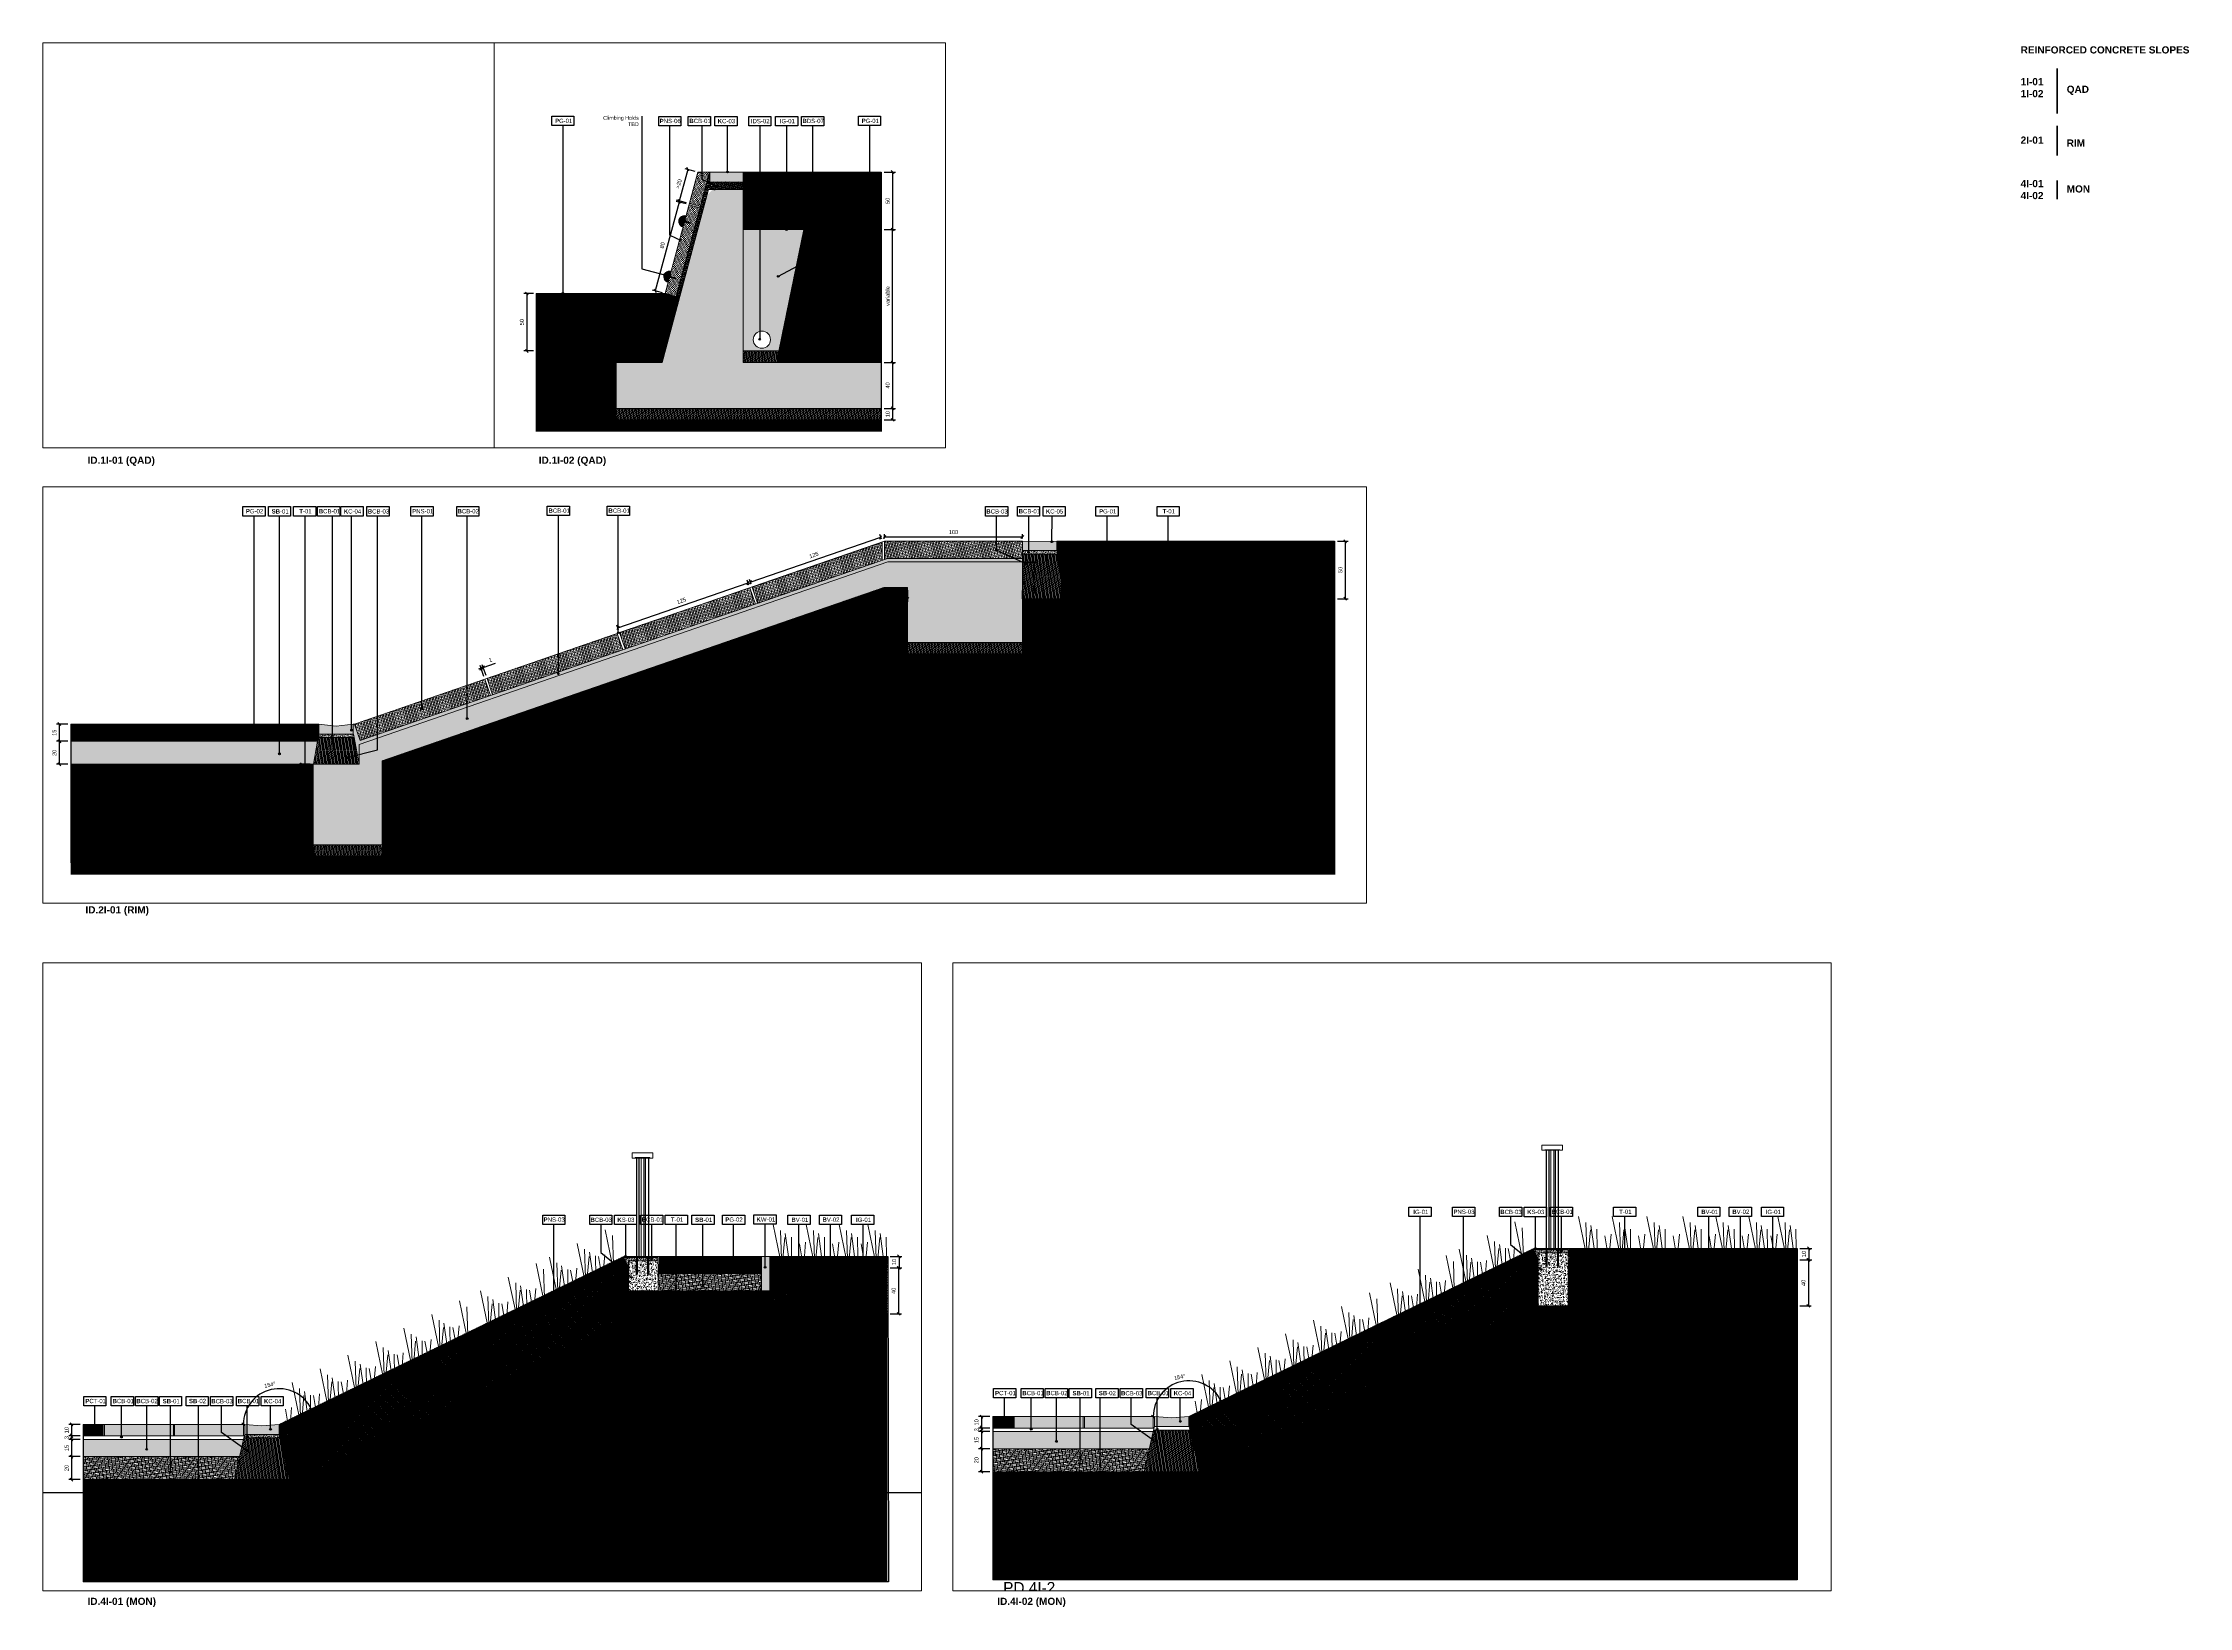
# Paper-space layout 'SLOPES' of a CAD drawing. Header units: metres. Extents: x 0.014 to 0.761, y 0.033 to 0.577.
# The model-space entities are those that its viewports show. They can reach past a viewport. Long polylines and large blocks are cut down to what shows.
import ezdxf

# ---------------------------------------------------------------- set-up
doc = ezdxf.new("R2010")
doc.units = ezdxf.units.M
doc.linetypes.add('ACAD_ISO03W100', pattern=[30, 12, -18])
doc.layers.get('Defpoints').update_dxf_attribs({"lineweight": 13})
doc.layers.add('-aux', color=50, linetype='Continuous', plot=False)
doc.layers.add('A-VIEWORT', color=7, linetype='Continuous', plot=False)
for name, color, linetype, true_color in [('0-TX-1_25', 7, 'Continuous', 0x3f4f7f), ('3-TR-paviment fort', 7, 'Continuous', 0xd1d1d1), ('EIT_3 TR sorra', 7, 'Continuous', 0xd8ceb0)]:
    doc.layers.add(name, color=color, linetype=linetype, true_color=true_color)
for name, color, linetype in [('02-L-Geotextile', 32, 'Continuous'), ('02-L-Waterproofing Membrane', 152, 'Continuous'), ('1-SECCIÓ', 1, 'Continuous'), ('2-L-Perfil', 5, 'Continuous'), ('2-L-projeccio', 252, 'Continuous'), ('A-KEYPLAN_HATCH', 7, 'Continuous'), ('A_TEXT_2', 7, 'Continuous'), ('EIT_3 TR terra vegetal', 45, 'Continuous')]:
    doc.layers.add(name, color=color, linetype=linetype)
for name, color, linetype, lineweight, true_color in [('03-TR-Paviment_01_Compacted Ground', 7, 'Continuous', 5, 0xc5a967), ('03-TR-Paviment_02_Sealed Gravel', 7, 'Continuous', 5, 0xd4be8c), ('03-TR-Paviment_04_Dry Meadow', 7, 'Continuous', 5, 0xd8dd88), ('03-TR-Paviment_08_Natural Stone Bleachers', 7, 'Continuous', 5, 0xafad9d), ('3-TR D formigó', 7, 'Continuous', 5, 0x666666), ('3-TR grava', 7, 'Continuous', 5, 0x666666), ('3-TR tot_u', 7, 'Continuous', 5, 0x787878)]:
    doc.layers.add(name, color=color, linetype=linetype, lineweight=lineweight, true_color=true_color)
for name, color, linetype, lineweight in [('1-CM', 7, 'Continuous', 0), ('2-metall', 5, 'Continuous', 0), ('3-TR Formigó', 252, 'Continuous', 0), ('3-TR Seleccionat', 44, 'Continuous', 0), ('3-TR Tot-u', 37, 'Continuous', 0), ('3-TR-recebo', 252, 'Continuous', 0)]:
    doc.layers.add(name, color=color, linetype=linetype, lineweight=lineweight)
doc.styles.add('Arial_4', font='arial.ttf', dxfattribs={"height": 1.8})
doc.styles.get("Standard").update_dxf_attribs({"font": 'arial.ttf'})
doc.styles.add('x-llegenda materials$0$ENGRAVERS', font='TT0586M.TTF')
doc.dimstyles.new('ISO-25', dxfattribs={"dimtxt": 0.1, "dimasz": 0.1, "dimexe": 0.1, "dimexo": 0.1, "dimgap": 0.1, "dimtad": 1, "dimdec": 0, "dimlfac": 100, "dimzin": 9, "dimtxsty": 'Standard', "dimblk": 'OBLIQUE', "dimcen": 0.1, "dimadec": 0, "dimazin": 0, "dimtfac": 1, "dimtdec": 0, "dimtmove": 0, "dimatfit": 3, "dimldrblk": 'OBLIQUE', "dimfxl": 1, "dimarcsym": 0})
pattern_1 = [(237.431525, (0, 0.25), (0.0028998056, -0.0131545573), [0.009525, -0.009525])]
pattern_2 = [(90, (-19.656134, -40.7220627), (-0.00635, 0), [])]

# ---------------------------------------------------------------- blocks, each defined once
blk = doc.blocks.new('_Oblique')
at = {"color": 0, "lineweight": -2}
blk.add_line((-0.5, -0.5), (0.5, 0.5), dxfattribs=at)
blk = doc.blocks.new('*D370')
at = {"layer": '0-TX-1_25', "color": 0, "lineweight": -2, "transparency": 16777216}
for p, q in [((36.013, 42.484), (37.147, 42.876)), ((37.154, 42.857), (37.139, 42.899)), ((36.019, 42.466), (36.005, 42.508))]:
    blk.add_line(p, q, dxfattribs=at)
at = {"layer": 'Defpoints', "color": 0, "transparency": 16777216}
for p in [(37.147, 42.876), (37.162, 42.834), (36.027, 42.443)]:
    blk.add_point(p, dxfattribs=at)
at = {"layer": '0-TX-1_25', "color": 0, "lineweight": -2, "transparency": 16777216, "xscale": 0.025, "yscale": 0.025, "zscale": 0.025}
for p, rotation in [((37.147, 42.876), 19.02560603910737), ((36.013, 42.484), 199.0256060391073)]:
    blk.add_blockref('_Oblique', p, dxfattribs=dict(at, rotation=rotation))
at = {"layer": '0-TX-1_25', "color": 0, "transparency": 16777216, "insert": (36.566, 42.72), "char_height": 0.035, "attachment_point": 5, "rotation": 19.0256}
blk.add_mtext('125', dxfattribs=at)
blk = doc.blocks.new('hatch keyplan 2')
at = {"layer": 'A-KEYPLAN_HATCH'}
blk.add_lwpolyline([(0, 0.0055), (0.0129, 0.0055), (0.0129, 0), (0, 0)], close=True, dxfattribs=at)
blk = doc.blocks.new('hatch keyplan')
at = {"layer": 'A-KEYPLAN_HATCH'}
blk.add_blockref('hatch keyplan 2', (1.4306, 0.8521), dxfattribs=at)
blk = doc.blocks.new('PNS-01')
at = {"layer": 'A-KEYPLAN_HATCH'}
blk.add_blockref('hatch keyplan', (-1.4306, -0.8521), dxfattribs=at)
at = {"layer": 'A_TEXT_2', "insert": (-0.0008, 0.0041), "char_height": 0.0025, "attachment_point": 1}
blk.add_mtext_dynamic_manual_height_columns('\\pi0.00162;PNS-01', width=0.014562, gutter_width=0.015, heights=[0], dxfattribs=at)
blk = doc.blocks.new('*D372')
at = {"layer": '0-TX-1_25', "color": 0, "lineweight": -2, "transparency": 16777216}
for p, q in [((42.276, 43.238), (42.369, 43.238)), ((42.344, 43.238), (42.344, 42.738)), ((42.276, 42.738), (42.369, 42.738))]:
    blk.add_line(p, q, dxfattribs=at)
at = {"layer": 'Defpoints', "color": 0, "transparency": 16777216}
for p in [(42.251, 43.238), (42.251, 42.738), (42.344, 42.738)]:
    blk.add_point(p, dxfattribs=at)
at = {"layer": '0-TX-1_25', "color": 0, "lineweight": -2, "transparency": 16777216, "xscale": 0.025, "yscale": 0.025, "zscale": 0.025}
for p, rotation in [((42.344, 43.238), 90), ((42.344, 42.738), 270)]:
    blk.add_blockref('_Oblique', p, dxfattribs=dict(at, rotation=rotation))
at = {"layer": '0-TX-1_25', "color": 0, "transparency": 16777216, "insert": (42.302, 42.988), "char_height": 0.035, "attachment_point": 5, "rotation": 90}
blk.add_mtext('50', dxfattribs=at)
blk = doc.blocks.new('B-CB03')
at = {"layer": 'A-KEYPLAN_HATCH'}
blk.add_blockref('hatch keyplan', (-1.4306, -0.8521), dxfattribs=at)
at = {"layer": 'A_TEXT_2', "insert": (-0.0008, 0.004), "char_height": 0.0025, "attachment_point": 1}
blk.add_mtext_dynamic_manual_height_columns('\\pi0.00128;{\\fArial|b1|i0|c0|p34;B}CB-03', width=0.014562, gutter_width=0.015, heights=[0], dxfattribs=at)
blk = doc.blocks.new('B-CB01')
at = {"layer": 'A-KEYPLAN_HATCH'}
blk.add_blockref('hatch keyplan', (-1.4306, -0.8521), dxfattribs=at)
at = {"layer": 'A_TEXT_2', "insert": (-0.0008, 0.0041), "char_height": 0.0025, "attachment_point": 1}
blk.add_mtext_dynamic_manual_height_columns('\\pi0.00152;{\\fArial|b1|i0|c0|p34;B}CB-01', width=0.014562, gutter_width=0.015, heights=[0], dxfattribs=at)
blk = doc.blocks.new('K04')
at = {"layer": 'A-KEYPLAN_HATCH'}
blk.add_blockref('hatch keyplan', (-1.4296, -0.8521), dxfattribs=at)
at = {"layer": 'A_TEXT_2', "insert": (0.0002, 0.004), "char_height": 0.0025, "attachment_point": 1}
blk.add_mtext_dynamic_manual_height_columns('\\pi0.00244;{\\fArial|b1|i0|c0|p34;K}C-05', width=0.014562, gutter_width=0.015, heights=[0], dxfattribs=at)
blk = doc.blocks.new('POINT')
at = {"layer": '0-TX-1_25'}
h = blk.add_hatch(dxfattribs=at)
h.set_pattern_fill('ANGLE', color=256)
h.set_pattern_definition([(0, (-83.747, -12.726), (0, 6.985), [5.08, -1.905]), (90, (-83.747, -12.726), (-6.985, 4e-16), [5.08, -1.905])])
edge = h.paths.add_edge_path()
edge.add_arc((0, 0), 0.0075, 0, 360)
h = blk.add_hatch(color=256, dxfattribs=at)
h.dxf.hatch_style = 1
edge = h.paths.add_edge_path()
edge.add_arc((0, 0), 0.0075, 0, 360)
blk.add_circle((0, 0), 0.0075, dxfattribs=at)
blk = doc.blocks.new('*D373')
at = {"layer": '0-TX-1_25', "color": 0, "lineweight": -2, "transparency": 16777216}
for p, q in [((31.225, 41.647), (31.126, 41.647)), ((31.225, 41.498), (31.126, 41.498)), ((31.151, 41.647), (31.151, 41.498))]:
    blk.add_line(p, q, dxfattribs=at)
at = {"layer": 'Defpoints', "color": 0, "transparency": 16777216}
for p in [(31.151, 41.498), (31.25, 41.647), (31.25, 41.498)]:
    blk.add_point(p, dxfattribs=at)
at = {"layer": '0-TX-1_25', "color": 0, "lineweight": -2, "transparency": 16777216, "xscale": 0.025, "yscale": 0.025, "zscale": 0.025}
for p, rotation in [((31.151, 41.647), 90), ((31.151, 41.498), 270)]:
    blk.add_blockref('_Oblique', p, dxfattribs=dict(at, rotation=rotation))
at = {"layer": '0-TX-1_25', "color": 0, "transparency": 16777216, "insert": (31.108, 41.572), "char_height": 0.035, "attachment_point": 5, "rotation": 90}
blk.add_mtext('15', dxfattribs=at)
blk = doc.blocks.new('*D374')
at = {"layer": '0-TX-1_25', "color": 0, "lineweight": -2, "transparency": 16777216}
for p, q in [((31.225, 41.497), (31.126, 41.497)), ((31.151, 41.497), (31.151, 41.297)), ((31.226, 41.297), (31.126, 41.297))]:
    blk.add_line(p, q, dxfattribs=at)
at = {"layer": 'Defpoints', "color": 0, "transparency": 16777216}
for p in [(31.25, 41.497), (31.151, 41.297), (31.251, 41.297)]:
    blk.add_point(p, dxfattribs=at)
at = {"layer": '0-TX-1_25', "color": 0, "lineweight": -2, "transparency": 16777216, "xscale": 0.025, "yscale": 0.025, "zscale": 0.025}
for p, rotation in [((31.151, 41.497), 90), ((31.151, 41.297), 270)]:
    blk.add_blockref('_Oblique', p, dxfattribs=dict(at, rotation=rotation))
at = {"layer": '0-TX-1_25', "color": 0, "transparency": 16777216, "insert": (31.108, 41.397), "char_height": 0.035, "attachment_point": 5, "rotation": 90}
blk.add_mtext('20', dxfattribs=at)
blk = doc.blocks.new('B-CB02')
at = {"layer": 'A-KEYPLAN_HATCH'}
blk.add_blockref('hatch keyplan', (-1.4306, -0.8521), dxfattribs=at)
at = {"layer": 'A_TEXT_2', "insert": (-0.0008, 0.0041), "char_height": 0.0025, "attachment_point": 1}
blk.add_mtext_dynamic_manual_height_columns('\\pi0.00129;{\\fArial|b1|i0|c0|p34;B}CB-02', width=0.014562, gutter_width=0.015, heights=[0], dxfattribs=at)
blk = doc.blocks.new('PG02')
at = {"layer": 'A-KEYPLAN_HATCH'}
blk.add_blockref('hatch keyplan', (-1.4296, -0.8521), dxfattribs=at)
at = {"layer": 'A_TEXT_2', "insert": (0.0002, 0.0041), "char_height": 0.0025, "attachment_point": 1}
blk.add_mtext_dynamic_manual_height_columns('\\pi0.00245,t0.01245;{\\fArial|b1|i0|c0|p34;P}G-02', width=0.014562, gutter_width=0.015, heights=[0], dxfattribs=at)
blk = doc.blocks.new('SB-01')
at = {"layer": 'A-KEYPLAN_HATCH'}
blk.add_blockref('hatch keyplan', (-1.4306, -0.8521), dxfattribs=at)
at = {"layer": 'A_TEXT_2', "insert": (-0.0008, 0.004), "char_height": 0.0025, "attachment_point": 1}
blk.add_mtext_dynamic_manual_height_columns('\\pi0.00271;{\\fArial|b1|i0|c0|p34;SB}-01', width=0.014562, gutter_width=0.015, heights=[0], dxfattribs=at)
blk = doc.blocks.new('T-01')
at = {"layer": 'A-KEYPLAN_HATCH'}
blk.add_blockref('hatch keyplan', (-1.4306, -0.8521), dxfattribs=at)
at = {"layer": 'A_TEXT_2', "insert": (-0.0008, 0.0041), "char_height": 0.0025, "attachment_point": 1}
blk.add_mtext_dynamic_manual_height_columns('\\pi0.00405;{\\fArial|b1|i0|c0|p34;T}-01', width=0.014562, gutter_width=0.015, heights=[0], dxfattribs=at)
blk = doc.blocks.new('*D375')
at = {"layer": '0-TX-1_25', "color": 0, "lineweight": -2, "transparency": 16777216}
for p, q in [((38.334, 43.263), (38.334, 43.301)), ((38.334, 43.276), (39.534, 43.276)), ((39.534, 43.263), (39.534, 43.301))]:
    blk.add_line(p, q, dxfattribs=at)
at = {"layer": 'Defpoints', "color": 0, "transparency": 16777216}
for p in [(38.334, 43.238), (39.534, 43.276), (39.534, 43.238)]:
    blk.add_point(p, dxfattribs=at)
at = {"layer": '0-TX-1_25', "color": 0, "lineweight": -2, "transparency": 16777216, "xscale": 0.025, "yscale": 0.025, "zscale": 0.025, "rotation": 180}
blk.add_blockref('_Oblique', (38.334, 43.276), dxfattribs=at)
at = {"layer": '0-TX-1_25', "color": 0, "lineweight": -2, "transparency": 16777216, "xscale": 0.025, "yscale": 0.025, "zscale": 0.025}
blk.add_blockref('_Oblique', (39.534, 43.276), dxfattribs=at)
at = {"layer": '0-TX-1_25', "color": 0, "transparency": 16777216, "insert": (38.934, 43.318), "char_height": 0.035, "attachment_point": 5}
blk.add_mtext('100', dxfattribs=at)
blk = doc.blocks.new('*D376')
at = {"layer": '0-TX-1_25', "color": 0, "lineweight": -2, "transparency": 16777216}
for p, q in [((37.166, 42.882), (38.301, 43.273)), ((38.307, 43.255), (38.292, 43.297)), ((37.172, 42.864), (37.158, 42.906))]:
    blk.add_line(p, q, dxfattribs=at)
at = {"layer": 'Defpoints', "color": 0, "transparency": 16777216}
for p in [(38.301, 43.273), (38.315, 43.231), (37.181, 42.84)]:
    blk.add_point(p, dxfattribs=at)
at = {"layer": '0-TX-1_25', "color": 0, "lineweight": -2, "transparency": 16777216, "xscale": 0.025, "yscale": 0.025, "zscale": 0.025}
for p, rotation in [((38.301, 43.273), 19.02560603910737), ((37.166, 42.882), 199.0256060391073)]:
    blk.add_blockref('_Oblique', p, dxfattribs=dict(at, rotation=rotation))
at = {"layer": '0-TX-1_25', "color": 0, "transparency": 16777216, "insert": (37.719, 43.118), "char_height": 0.035, "attachment_point": 5, "rotation": 19.0256}
blk.add_mtext('125', dxfattribs=at)
blk = doc.blocks.new('*D377')
at = {"layer": '0-TX-1_25', "color": 0, "lineweight": -2, "transparency": 16777216}
for p, q in [((34.822, 42.133), (34.799, 42.125)), ((34.847, 42.062), (34.814, 42.157)), ((34.822, 42.133), (34.841, 42.139)), ((34.866, 42.069), (34.833, 42.163)), ((34.841, 42.139), (34.948, 42.176))]:
    blk.add_line(p, q, dxfattribs=at)
at = {"layer": 'Defpoints', "color": 0, "transparency": 16777216}
for p in [(34.841, 42.139), (34.855, 42.038), (34.874, 42.045)]:
    blk.add_point(p, dxfattribs=at)
at = {"layer": '0-TX-1_25', "color": 0, "lineweight": -2, "transparency": 16777216, "xscale": 0.025, "yscale": 0.025, "zscale": 0.025}
for p, rotation in [((34.822, 42.133), 19.02560613144289), ((34.841, 42.139), 199.0256061314429)]:
    blk.add_blockref('_Oblique', p, dxfattribs=dict(at, rotation=rotation))
at = {"layer": '0-TX-1_25', "color": 0, "transparency": 16777216, "insert": (34.904, 42.206), "char_height": 0.035, "attachment_point": 5, "rotation": 19.0256}
blk.add_mtext('1', dxfattribs=at)
blk = doc.blocks.new('PG01')
at = {"layer": 'A-KEYPLAN_HATCH'}
blk.add_blockref('hatch keyplan', (-1.4296, -0.8521), dxfattribs=at)
at = {"layer": 'A-KEYPLAN_HATCH', "insert": (0.0002, 0.004), "char_height": 0.002459, "attachment_point": 1, "line_spacing_factor": 0.938532, "style": 'Arial_4'}
blk.add_mtext_dynamic_manual_height_columns('\\pi0.00276;{\\fArial|b1|i0|c0|p34;P}G-01', width=0.014562, gutter_width=0.015, heights=[0], dxfattribs=at)
blk = doc.blocks.new('K01C')
at = {"layer": 'A-KEYPLAN_HATCH'}
blk.add_blockref('hatch keyplan', (-1.4306, -0.8521), dxfattribs=at)
at = {"layer": 'A_TEXT_2', "insert": (-0.0008, 0.004), "char_height": 0.0025, "attachment_point": 1}
blk.add_mtext_dynamic_manual_height_columns('\\pi0.0023;{\\fArial|b1|i0|c0|p34;K}W-01', width=0.014562, gutter_width=0.015, heights=[0], dxfattribs=at)
blk = doc.blocks.new('K03')
at = {"layer": 'A-KEYPLAN_HATCH'}
blk.add_blockref('hatch keyplan', (-1.4306, -0.8521), dxfattribs=at)
at = {"layer": 'A_TEXT_2', "insert": (-0.0008, 0.004), "char_height": 0.0025, "attachment_point": 1}
blk.add_mtext_dynamic_manual_height_columns('\\pi0.00245;{\\fArial|b1|i0|c0|p34;K}C-04', width=0.014562, gutter_width=0.015, heights=[0], dxfattribs=at)
blk = doc.blocks.new('PCB01')
at = {"layer": 'A-KEYPLAN_HATCH'}
blk.add_lwpolyline([(0.001, 0.0055), (0.0139, 0.0055), (0.0139, 0), (0.001, 0)], close=True, dxfattribs=at)
at = {"layer": 'A_TEXT_2', "insert": (0.0002, 0.0041), "char_height": 0.0025, "attachment_point": 1}
blk.add_mtext_dynamic_manual_height_columns('\\pi0.00171;{\\fArial|b1|i0|c0|p34;P}CT-01', width=0.014562, gutter_width=0.015, heights=[0], dxfattribs=at)
blk = doc.blocks.new('SB-02')
at = {"layer": 'A-KEYPLAN_HATCH'}
blk.add_blockref('hatch keyplan', (-1.4306, -0.8521), dxfattribs=at)
at = {"layer": 'A_TEXT_2', "insert": (-0.0008, 0.0041), "char_height": 0.0025, "attachment_point": 1}
blk.add_mtext_dynamic_manual_height_columns('\\pi0.00249;{\\fArial|b1|i0|c0|p34;SB}-02', width=0.014562, gutter_width=0.015, heights=[0], dxfattribs=at)
blk = doc.blocks.new('Railing')
at = {"layer": '2-L-Perfil', "true_color": 0xb3b3b3}
h = blk.add_hatch(color=253, dxfattribs=at)
h.dxf.hatch_style = 1
h.paths.add_polyline_path([(0.007, -0.009), (0.008, -0.009), (0.008, -0.005), (-0.003, -0.005), (-0.003, -0.016), (-0.003, -0.016)])
h = blk.add_hatch(color=253, dxfattribs=at)
h.dxf.hatch_style = 1
h.paths.add_polyline_path([(0.007, -0.023), (0.007, -0.023), (0.008, -0.022), (0.008, -0.01), (0.007, -0.009), (-0.003, -0.016), (-0.003, -0.017), (-0.003, -0.029), (-0.003, -0.029)])
h = blk.add_hatch(color=253, dxfattribs=at)
h.dxf.hatch_style = 1
h.paths.add_polyline_path([(0.008, -0.023), (0.007, -0.023), (-0.003, -0.029), (-0.003, -0.029), (-0.003, -0.03), (-0.003, -0.041), (-0.003, -0.042), (0.007, -0.036), (0.008, -0.035)])
h = blk.add_hatch(color=253, dxfattribs=at)
h.dxf.hatch_style = 1
h.paths.add_polyline_path([(0.008, -0.037), (0.007, -0.036), (-0.003, -0.042), (-0.003, -0.043), (-0.003, -0.054), (-0.003, -0.055), (0.007, -0.049), (0.008, -0.049)])
h = blk.add_hatch(color=253, dxfattribs=at)
h.dxf.hatch_style = 1
h.paths.add_polyline_path([(0.008, -0.05), (0.007, -0.049), (-0.003, -0.055), (-0.003, -0.056), (-0.003, -0.067), (-0.003, -0.068), (0.007, -0.062), (0.008, -0.062)])
h = blk.add_hatch(color=253, dxfattribs=at)
h.dxf.hatch_style = 1
h.paths.add_polyline_path([(0.008, -0.063), (0.007, -0.062), (-0.003, -0.068), (-0.003, -0.069), (-0.003, -0.08), (-0.003, -0.081), (0.007, -0.075), (0.008, -0.075)])
h = blk.add_hatch(color=253, dxfattribs=at)
h.dxf.hatch_style = 1
h.paths.add_polyline_path([(0.008, -0.076), (0.007, -0.075), (-0.003, -0.081), (-0.003, -0.081), (-0.003, -0.093), (-0.003, -0.094), (0.007, -0.089), (0.008, -0.088)])
h = blk.add_hatch(color=253, dxfattribs=at)
h.dxf.hatch_style = 1
h.paths.add_polyline_path([(0.008, -0.089), (0.007, -0.089), (-0.003, -0.094), (-0.003, -0.094), (-0.003, -0.106), (-0.003, -0.107), (0.007, -0.102), (0.008, -0.101), (0.008, -0.095)])
h = blk.add_hatch(color=253, dxfattribs=at)
h.dxf.hatch_style = 1
h.paths.add_polyline_path([(0.008, -0.103), (0.007, -0.102), (-0.003, -0.107), (-0.003, -0.107), (-0.003, -0.119), (-0.003, -0.12), (0.007, -0.115), (0.008, -0.115)])
h = blk.add_hatch(color=253, dxfattribs=at)
h.dxf.hatch_style = 1
h.paths.add_polyline_path([(0.008, -0.116), (0.007, -0.115), (-0.003, -0.12), (-0.003, -0.12), (-0.003, -0.132), (-0.002, -0.133), (0.007, -0.128), (0.008, -0.128)])
h = blk.add_hatch(color=253, dxfattribs=at)
h.dxf.hatch_style = 1
h.paths.add_polyline_path([(0.008, -0.135), (0.008, -0.129), (0.007, -0.128), (-0.002, -0.133), (-0.003, -0.133), (-0.003, -0.145), (-0.003, -0.146), (0.008, -0.141), (0.008, -0.141)])
h = blk.add_hatch(color=253, dxfattribs=at)
h.dxf.hatch_style = 1
h.paths.add_polyline_path([(0.008, -0.142), (0.008, -0.141), (-0.003, -0.146), (-0.003, -0.146), (-0.003, -0.155), (0.008, -0.155)])
h = blk.add_hatch(color=253, dxfattribs=at)
h.dxf.hatch_style = 1
h.paths.add_polyline_path([(0.107, -0.009), (0.108, -0.009), (0.108, -0.005), (0.097, -0.005), (0.097, -0.016), (0.097, -0.016)])
h = blk.add_hatch(color=253, dxfattribs=at)
h.dxf.hatch_style = 1
h.paths.add_polyline_path([(0.107, -0.023), (0.107, -0.023), (0.108, -0.022), (0.108, -0.01), (0.107, -0.009), (0.097, -0.016), (0.097, -0.017), (0.097, -0.029), (0.097, -0.029)])
h = blk.add_hatch(color=253, dxfattribs=at)
h.dxf.hatch_style = 1
h.paths.add_polyline_path([(0.108, -0.023), (0.107, -0.023), (0.097, -0.029), (0.097, -0.029), (0.097, -0.03), (0.097, -0.041), (0.097, -0.042), (0.107, -0.036), (0.108, -0.035)])
h = blk.add_hatch(color=253, dxfattribs=at)
h.dxf.hatch_style = 1
h.paths.add_polyline_path([(0.108, -0.037), (0.107, -0.036), (0.097, -0.042), (0.097, -0.043), (0.097, -0.054), (0.097, -0.055), (0.107, -0.049), (0.108, -0.049)])
h = blk.add_hatch(color=253, dxfattribs=at)
h.dxf.hatch_style = 1
h.paths.add_polyline_path([(0.108, -0.05), (0.107, -0.049), (0.097, -0.055), (0.097, -0.056), (0.097, -0.067), (0.097, -0.068), (0.107, -0.062), (0.108, -0.062)])
h = blk.add_hatch(color=253, dxfattribs=at)
h.dxf.hatch_style = 1
h.paths.add_polyline_path([(0.108, -0.063), (0.107, -0.062), (0.097, -0.068), (0.097, -0.069), (0.097, -0.08), (0.097, -0.081), (0.107, -0.075), (0.108, -0.075)])
h = blk.add_hatch(color=253, dxfattribs=at)
h.dxf.hatch_style = 1
h.paths.add_polyline_path([(0.108, -0.076), (0.107, -0.075), (0.097, -0.081), (0.097, -0.081), (0.097, -0.093), (0.097, -0.094), (0.107, -0.089), (0.108, -0.088)])
h = blk.add_hatch(color=253, dxfattribs=at)
h.dxf.hatch_style = 1
h.paths.add_polyline_path([(0.108, -0.089), (0.107, -0.089), (0.097, -0.094), (0.097, -0.094), (0.097, -0.106), (0.097, -0.107), (0.107, -0.102), (0.108, -0.101), (0.108, -0.095)])
h = blk.add_hatch(color=253, dxfattribs=at)
h.dxf.hatch_style = 1
h.paths.add_polyline_path([(0.108, -0.103), (0.107, -0.102), (0.097, -0.107), (0.097, -0.107), (0.097, -0.119), (0.097, -0.12), (0.107, -0.115), (0.108, -0.115)])
h = blk.add_hatch(color=253, dxfattribs=at)
h.dxf.hatch_style = 1
h.paths.add_polyline_path([(0.108, -0.116), (0.107, -0.115), (0.097, -0.12), (0.097, -0.12), (0.097, -0.132), (0.098, -0.133), (0.107, -0.128), (0.108, -0.128)])
h = blk.add_hatch(color=253, dxfattribs=at)
h.dxf.hatch_style = 1
h.paths.add_polyline_path([(0.108, -0.135), (0.108, -0.129), (0.107, -0.128), (0.098, -0.133), (0.097, -0.133), (0.097, -0.145), (0.097, -0.146), (0.108, -0.141), (0.108, -0.141)])
h = blk.add_hatch(color=253, dxfattribs=at)
h.dxf.hatch_style = 1
h.paths.add_polyline_path([(0.108, -0.142), (0.108, -0.141), (0.097, -0.146), (0.097, -0.146), (0.097, -0.155), (0.108, -0.155)])
at = {"layer": '1-CM', "ltscale": 0.01}
for p, q in [((0.04, 0.855), (0.04, 0)), ((0.065, 0), (0.065, 0.855))]:
    blk.add_line(p, q, dxfattribs=at)
blk.add_lwpolyline([(0.118, 0.86), (0.118, 0.855), (0.143, 0.855), (0.143, 0.9), (-0.037, 0.9), (-0.037, 0.855), (-0.012, 0.855), (-0.012, 0.86)], close=True, dxfattribs=at)
at = {"layer": '1-CM', "linetype": 'Continuous'}
blk.add_lwpolyline([(0.113, 0.86), (-0.008, 0.86), (-0.008, 0.855), (0.113, 0.855)], close=True, dxfattribs=at)
at = {"layer": '2-L-Perfil', "linetype": 'Continuous'}
blk.add_lwpolyline([(0.113, 0.855), (-0.008, 0.855), (-0.008, 0.86), (0.113, 0.86)], close=True, dxfattribs=at)
at = {"layer": '2-L-projeccio', "ltscale": 0.01}
for p, q in [((0, 0.855), (0, 0)), ((0.025, 0), (0.025, 0.855)), ((0.08, 0), (0.08, 0.855)), ((0.105, 0.855), (0.105, 0))]:
    blk.add_line(p, q, dxfattribs=at)
at = {"layer": '2-metall'}
for p, q in [((-0.003, -0.03), (0.008, -0.022)), ((-0.003, -0.055), (0.007, -0.049)), ((-0.003, -0.146), (0.008, -0.141)), ((-0.003, -0.016), (0.007, -0.009)), ((-0.003, -0.042), (0.007, -0.036)), ((-0.003, -0.068), (0.007, -0.062)), ((-0.003, -0.081), (0.007, -0.075)), ((-0.003, -0.094), (0.007, -0.089)), ((-0.003, -0.107), (0.007, -0.102)), ((-0.003, -0.12), (0.007, -0.115)), ((-0.002, -0.133), (0.007, -0.128)), ((0.007, -0.115), (0.008, -0.116)), ((0.097, -0.03), (0.108, -0.022)), ((0.097, -0.055), (0.107, -0.049)), ((0.097, -0.146), (0.108, -0.141)), ((0.097, -0.016), (0.107, -0.009)), ((0.097, -0.042), (0.107, -0.036)), ((0.097, -0.068), (0.107, -0.062)), ((0.097, -0.081), (0.107, -0.075)), ((0.097, -0.094), (0.107, -0.089)), ((0.097, -0.107), (0.107, -0.102)), ((0.097, -0.12), (0.107, -0.115)), ((0.098, -0.133), (0.107, -0.128)), ((0.107, -0.115), (0.108, -0.116))]:
    blk.add_line(p, q, dxfattribs=at)
for points in [[(0.007, -0.115), (0.008, -0.115), (0.008, -0.103), (0.007, -0.102), (0.008, -0.101), (0.008, -0.089), (0.007, -0.089), (0.008, -0.088), (0.008, -0.076), (0.007, -0.075), (0.008, -0.075), (0.008, -0.063), (0.007, -0.062), (0.008, -0.062), (0.008, -0.05), (0.007, -0.049), (0.008, -0.049), (0.008, -0.037), (0.007, -0.036), (0.008, -0.035), (0.008, -0.023), (0.008, -0.023), (0.007, -0.023), (0.008, -0.022), (0.008, -0.01), (0.007, -0.009), (0.008, -0.009), (0.008, -0.005), (-0.003, -0.005), (-0.003, -0.016), (-0.003, -0.016), (-0.003, -0.017), (-0.003, -0.029), (-0.003, -0.029), (-0.003, -0.03), (-0.003, -0.041), (-0.003, -0.042), (-0.003, -0.043), (-0.003, -0.054), (-0.003, -0.055), (-0.003, -0.056), (-0.003, -0.067), (-0.003, -0.068), (-0.003, -0.069), (-0.003, -0.08), (-0.003, -0.081), (-0.003, -0.081), (-0.003, -0.093), (-0.003, -0.094), (-0.003, -0.094), (-0.003, -0.106), (-0.003, -0.107), (-0.003, -0.107), (-0.003, -0.119), (-0.003, -0.12), (-0.003, -0.12), (-0.003, -0.132), (-0.002, -0.133), (-0.003, -0.133), (-0.003, -0.145), (-0.003, -0.146), (-0.003, -0.146), (-0.003, -0.155), (0.008, -0.155), (0.008, -0.153), (0.008, -0.153), (0.008, -0.153), (0.008, -0.142), (0.008, -0.141), (0.008, -0.141), (0.008, -0.129), (0.007, -0.128), (0.008, -0.128), (0.008, -0.116)], [(0.107, -0.115), (0.108, -0.115), (0.108, -0.103), (0.107, -0.102), (0.108, -0.101), (0.108, -0.089), (0.107, -0.089), (0.108, -0.088), (0.108, -0.076), (0.107, -0.075), (0.108, -0.075), (0.108, -0.063), (0.107, -0.062), (0.108, -0.062), (0.108, -0.05), (0.107, -0.049), (0.108, -0.049), (0.108, -0.037), (0.107, -0.036), (0.108, -0.035), (0.108, -0.023), (0.108, -0.023), (0.107, -0.023), (0.108, -0.022), (0.108, -0.01), (0.107, -0.009), (0.108, -0.009), (0.108, -0.005), (0.097, -0.005), (0.097, -0.016), (0.097, -0.016), (0.097, -0.017), (0.097, -0.029), (0.097, -0.029), (0.097, -0.03), (0.097, -0.041), (0.097, -0.042), (0.097, -0.043), (0.097, -0.054), (0.097, -0.055), (0.097, -0.056), (0.097, -0.067), (0.097, -0.068), (0.097, -0.069), (0.097, -0.08), (0.097, -0.081), (0.097, -0.081), (0.097, -0.093), (0.097, -0.094), (0.097, -0.094), (0.097, -0.106), (0.097, -0.107), (0.097, -0.107), (0.097, -0.119), (0.097, -0.12), (0.097, -0.12), (0.097, -0.132), (0.098, -0.133), (0.097, -0.133), (0.097, -0.145), (0.097, -0.146), (0.097, -0.146), (0.097, -0.155), (0.108, -0.155), (0.108, -0.153), (0.108, -0.153), (0.108, -0.153), (0.108, -0.142), (0.108, -0.141), (0.108, -0.141), (0.108, -0.129), (0.107, -0.128), (0.108, -0.128), (0.108, -0.116)]]:
    blk.add_lwpolyline(points, dxfattribs=at)
blk = doc.blocks.new('B-V01')
at = {"layer": 'A-KEYPLAN_HATCH'}
blk.add_blockref('hatch keyplan', (-1.4306, -0.8521), dxfattribs=at)
at = {"layer": 'A_TEXT_2', "lineweight": 211, "insert": (-0.0008, 0.004), "char_height": 0.002459, "attachment_point": 1, "line_spacing_factor": 0.938532, "style": 'Arial_4'}
blk.add_mtext_dynamic_manual_height_columns('\\pi0.00285;{\\fArial|b1|i0|c0|p34;B}V-01', width=0.014562, gutter_width=0.015, heights=[0], dxfattribs=at)
blk = doc.blocks.new('B-V02')
at = {"layer": 'A-KEYPLAN_HATCH'}
blk.add_blockref('hatch keyplan', (-1.4306, -0.8521), dxfattribs=at)
at = {"layer": 'A_TEXT_2', "insert": (-0.0008, 0.0041), "char_height": 0.0025, "attachment_point": 1}
blk.add_mtext_dynamic_manual_height_columns('\\pi0.00255;{\\fArial|b1|i0|c0|p34;B}V-02', width=0.014562, gutter_width=0.015, heights=[0], dxfattribs=at)
blk = doc.blocks.new('KS-03')
at = {"layer": 'A-KEYPLAN_HATCH', "xscale": 0.7124947396918078, "yscale": 0.7124947396918078, "zscale": 0.7124947396918078}
blk.add_blockref('hatch keyplan', (-1.01928, -0.61105), dxfattribs=at)
at = {"layer": 'A_TEXT_2', "insert": (-0.00057, -0.00104), "char_height": 0.0017812, "attachment_point": 1}
blk.add_mtext_dynamic_manual_height_columns('\\pi0.00181;{\\fArial|b1|i0|c0|p34;K}S-03', width=0.0103753, gutter_width=0.01069, heights=[0], dxfattribs=at)
blk = doc.blocks.new('PNS03')
at = {"layer": 'A-KEYPLAN_HATCH'}
blk.add_blockref('hatch keyplan', (-1.4306, -0.8521), dxfattribs=at)
at = {"layer": 'A_TEXT_2', "insert": (-0.0008, 0.0041), "char_height": 0.0025, "attachment_point": 1}
blk.add_mtext_dynamic_manual_height_columns('\\pi0.00137;{\\fArial|b1|i0|c0|p34;P}NS-03', width=0.014562, gutter_width=0.015, heights=[0], dxfattribs=at)
blk = doc.blocks.new('*D496')
at = {"layer": '0-TX-1_25', "color": 0, "lineweight": -2, "transparency": 16777216}
for p, q in [((53.533, 27.638), (53.434, 27.638)), ((53.533, 27.538), (53.434, 27.538)), ((53.459, 27.638), (53.459, 27.538))]:
    blk.add_line(p, q, dxfattribs=at)
at = {"layer": 'Defpoints', "color": 0, "transparency": 16777216}
for p in [(53.459, 27.538), (53.558, 27.638), (53.558, 27.538)]:
    blk.add_point(p, dxfattribs=at)
at = {"layer": '0-TX-1_25', "color": 0, "lineweight": -2, "transparency": 16777216, "xscale": 0.025, "yscale": 0.025, "zscale": 0.025}
for p, rotation in [((53.459, 27.638), 90), ((53.459, 27.538), 270)]:
    blk.add_blockref('_Oblique', p, dxfattribs=dict(at, rotation=rotation))
at = {"layer": '0-TX-1_25', "color": 0, "transparency": 16777216, "insert": (53.416, 27.588), "char_height": 0.035, "attachment_point": 5, "rotation": 90}
blk.add_mtext('10', dxfattribs=at)
blk = doc.blocks.new('*D497')
at = {"layer": '0-TX-1_25', "color": 0, "lineweight": -2, "transparency": 16777216}
for p, q in [((53.533, 27.538), (53.434, 27.538)), ((53.533, 27.508), (53.434, 27.508)), ((53.459, 27.538), (53.459, 27.563)), ((53.459, 27.538), (53.459, 27.508)), ((53.459, 27.508), (53.459, 27.483))]:
    blk.add_line(p, q, dxfattribs=at)
at = {"layer": 'Defpoints', "color": 0, "transparency": 16777216}
for p in [(53.459, 27.508), (53.558, 27.538), (53.558, 27.508)]:
    blk.add_point(p, dxfattribs=at)
at = {"layer": '0-TX-1_25', "color": 0, "lineweight": -2, "transparency": 16777216, "xscale": 0.025, "yscale": 0.025, "zscale": 0.025}
for p, rotation in [((53.459, 27.538), 270), ((53.459, 27.508), 90)]:
    blk.add_blockref('_Oblique', p, dxfattribs=dict(at, rotation=rotation))
at = {"layer": '0-TX-1_25', "color": 0, "transparency": 16777216, "insert": (53.416, 27.523), "char_height": 0.035, "attachment_point": 5, "rotation": 90}
blk.add_mtext('3', dxfattribs=at)
blk = doc.blocks.new('*D498')
at = {"layer": '0-TX-1_25', "color": 0, "lineweight": -2, "transparency": 16777216}
for p, q in [((53.533, 27.508), (53.434, 27.508)), ((53.459, 27.508), (53.459, 27.358)), ((53.533, 27.358), (53.434, 27.358))]:
    blk.add_line(p, q, dxfattribs=at)
at = {"layer": 'Defpoints', "color": 0, "transparency": 16777216}
for p in [(53.558, 27.508), (53.459, 27.358), (53.558, 27.358)]:
    blk.add_point(p, dxfattribs=at)
at = {"layer": '0-TX-1_25', "color": 0, "lineweight": -2, "transparency": 16777216, "xscale": 0.025, "yscale": 0.025, "zscale": 0.025}
for p, rotation in [((53.459, 27.508), 90), ((53.459, 27.358), 270)]:
    blk.add_blockref('_Oblique', p, dxfattribs=dict(at, rotation=rotation))
at = {"layer": '0-TX-1_25', "color": 0, "transparency": 16777216, "insert": (53.416, 27.433), "char_height": 0.035, "attachment_point": 5, "rotation": 90}
blk.add_mtext('15', dxfattribs=at)
blk = doc.blocks.new('*D499')
at = {"layer": '0-TX-1_25', "color": 0, "lineweight": -2, "transparency": 16777216}
for p, q in [((53.533, 27.358), (53.434, 27.358)), ((53.459, 27.358), (53.459, 27.158)), ((53.533, 27.158), (53.434, 27.158))]:
    blk.add_line(p, q, dxfattribs=at)
at = {"layer": 'Defpoints', "color": 0, "transparency": 16777216}
for p in [(53.558, 27.358), (53.459, 27.158), (53.558, 27.158)]:
    blk.add_point(p, dxfattribs=at)
at = {"layer": '0-TX-1_25', "color": 0, "lineweight": -2, "transparency": 16777216, "xscale": 0.025, "yscale": 0.025, "zscale": 0.025}
for p, rotation in [((53.459, 27.358), 90), ((53.459, 27.158), 270)]:
    blk.add_blockref('_Oblique', p, dxfattribs=dict(at, rotation=rotation))
at = {"layer": '0-TX-1_25', "color": 0, "transparency": 16777216, "insert": (53.416, 27.258), "char_height": 0.035, "attachment_point": 5, "rotation": 90}
blk.add_mtext('20', dxfattribs=at)
blk = doc.blocks.new('*D500')
at = {"layer": '0-TX-1_25', "color": 0, "lineweight": -2, "transparency": 16777216}
for p, q in [((60.583, 35.512), (60.686, 35.512)), ((60.661, 35.512), (60.661, 35.412)), ((60.587, 35.412), (60.686, 35.412))]:
    blk.add_line(p, q, dxfattribs=at)
at = {"layer": 'Defpoints', "color": 0, "transparency": 16777216}
for p in [(60.558, 35.512), (60.562, 35.412), (60.661, 35.412)]:
    blk.add_point(p, dxfattribs=at)
at = {"layer": '0-TX-1_25', "color": 0, "lineweight": -2, "transparency": 16777216, "xscale": 0.025, "yscale": 0.025, "zscale": 0.025}
for p, rotation in [((60.661, 35.512), 90), ((60.661, 35.412), 270)]:
    blk.add_blockref('_Oblique', p, dxfattribs=dict(at, rotation=rotation))
at = {"layer": '0-TX-1_25', "color": 0, "transparency": 16777216, "insert": (60.618, 35.462), "char_height": 0.035, "attachment_point": 5, "rotation": 90}
blk.add_mtext('10', dxfattribs=at)
blk = doc.blocks.new('*D501')
at = {"layer": '0-TX-1_25', "color": 0, "lineweight": -2, "transparency": 16777216}
for p, q in [((60.583, 35.412), (60.682, 35.412)), ((60.657, 35.412), (60.657, 35.012)), ((60.583, 35.012), (60.682, 35.012))]:
    blk.add_line(p, q, dxfattribs=at)
at = {"layer": 'Defpoints', "color": 0, "transparency": 16777216}
for p in [(60.558, 35.412), (60.558, 35.012), (60.657, 35.012)]:
    blk.add_point(p, dxfattribs=at)
at = {"layer": '0-TX-1_25', "color": 0, "lineweight": -2, "transparency": 16777216, "xscale": 0.025, "yscale": 0.025, "zscale": 0.025}
for p, rotation in [((60.657, 35.412), 90), ((60.657, 35.012), 270)]:
    blk.add_blockref('_Oblique', p, dxfattribs=dict(at, rotation=rotation))
at = {"layer": '0-TX-1_25', "color": 0, "transparency": 16777216, "insert": (60.614, 35.212), "char_height": 0.035, "attachment_point": 5, "rotation": 90}
blk.add_mtext('40', dxfattribs=at)
blk = doc.blocks.new('*D502')
at = {"layer": '0-TX-1_25', "color": 0, "lineweight": -2, "transparency": 16777216}
for p, q in [((53.533, 34.049), (53.433, 34.049)), ((53.458, 34.049), (53.458, 33.949)), ((53.533, 33.949), (53.433, 33.949))]:
    blk.add_line(p, q, dxfattribs=at)
at = {"layer": 'Defpoints', "color": 0, "transparency": 16777216}
for p in [(53.558, 34.049), (53.458, 33.949), (53.558, 33.949)]:
    blk.add_point(p, dxfattribs=at)
at = {"layer": '0-TX-1_25', "color": 0, "lineweight": -2, "transparency": 16777216, "xscale": 0.025, "yscale": 0.025, "zscale": 0.025}
for p, rotation in [((53.458, 34.049), 90), ((53.458, 33.949), 270)]:
    blk.add_blockref('_Oblique', p, dxfattribs=dict(at, rotation=rotation))
at = {"layer": '0-TX-1_25', "color": 0, "transparency": 16777216, "insert": (53.415, 33.999), "char_height": 0.035, "attachment_point": 5, "rotation": 90}
blk.add_mtext('10', dxfattribs=at)
blk = doc.blocks.new('*D503')
at = {"layer": '0-TX-1_25', "color": 0, "lineweight": -2, "transparency": 16777216}
for p, q in [((53.533, 33.949), (53.433, 33.949)), ((53.533, 33.919), (53.433, 33.919)), ((53.458, 33.949), (53.458, 33.974)), ((53.458, 33.949), (53.458, 33.919)), ((53.458, 33.919), (53.458, 33.894))]:
    blk.add_line(p, q, dxfattribs=at)
at = {"layer": 'Defpoints', "color": 0, "transparency": 16777216}
for p in [(53.458, 33.919), (53.558, 33.949), (53.558, 33.919)]:
    blk.add_point(p, dxfattribs=at)
at = {"layer": '0-TX-1_25', "color": 0, "lineweight": -2, "transparency": 16777216, "xscale": 0.025, "yscale": 0.025, "zscale": 0.025}
for p, rotation in [((53.458, 33.949), 270), ((53.458, 33.919), 90)]:
    blk.add_blockref('_Oblique', p, dxfattribs=dict(at, rotation=rotation))
at = {"layer": '0-TX-1_25', "color": 0, "transparency": 16777216, "insert": (53.415, 33.934), "char_height": 0.035, "attachment_point": 5, "rotation": 90}
blk.add_mtext('3', dxfattribs=at)
blk = doc.blocks.new('*D504')
at = {"layer": '0-TX-1_25', "color": 0, "lineweight": -2, "transparency": 16777216}
for p, q in [((53.533, 33.919), (53.433, 33.919)), ((53.458, 33.919), (53.458, 33.769)), ((53.533, 33.769), (53.433, 33.769))]:
    blk.add_line(p, q, dxfattribs=at)
at = {"layer": 'Defpoints', "color": 0, "transparency": 16777216}
for p in [(53.558, 33.919), (53.458, 33.769), (53.558, 33.769)]:
    blk.add_point(p, dxfattribs=at)
at = {"layer": '0-TX-1_25', "color": 0, "lineweight": -2, "transparency": 16777216, "xscale": 0.025, "yscale": 0.025, "zscale": 0.025}
for p, rotation in [((53.458, 33.919), 90), ((53.458, 33.769), 270)]:
    blk.add_blockref('_Oblique', p, dxfattribs=dict(at, rotation=rotation))
at = {"layer": '0-TX-1_25', "color": 0, "transparency": 16777216, "insert": (53.415, 33.844), "char_height": 0.035, "attachment_point": 5, "rotation": 90}
blk.add_mtext('15', dxfattribs=at)
blk = doc.blocks.new('*D505')
at = {"layer": '0-TX-1_25', "color": 0, "lineweight": -2, "transparency": 16777216}
for p, q in [((53.533, 33.769), (53.433, 33.769)), ((53.458, 33.769), (53.458, 33.569)), ((53.533, 33.569), (53.433, 33.569))]:
    blk.add_line(p, q, dxfattribs=at)
at = {"layer": 'Defpoints', "color": 0, "transparency": 16777216}
for p in [(53.558, 33.769), (53.458, 33.569), (53.558, 33.569)]:
    blk.add_point(p, dxfattribs=at)
at = {"layer": '0-TX-1_25', "color": 0, "lineweight": -2, "transparency": 16777216, "xscale": 0.025, "yscale": 0.025, "zscale": 0.025}
for p, rotation in [((53.458, 33.769), 90), ((53.458, 33.569), 270)]:
    blk.add_blockref('_Oblique', p, dxfattribs=dict(at, rotation=rotation))
at = {"layer": '0-TX-1_25', "color": 0, "transparency": 16777216, "insert": (53.415, 33.669), "char_height": 0.035, "attachment_point": 5, "rotation": 90}
blk.add_mtext('20', dxfattribs=at)
blk = doc.blocks.new('*D1507')
at = {"layer": '0-TX-1_25', "color": 0, "lineweight": -2, "transparency": 16777216}
for p, q in [((125.071, 30.38), (124.976, 30.38)), ((125.001, 30.38), (125.001, 30.229)), ((124.901, 30.229), (125.026, 30.229))]:
    blk.add_line(p, q, dxfattribs=at)
at = {"layer": 'Defpoints', "color": 0, "transparency": 16777216}
for p in [(125.096, 30.38), (22.721, 30.229), (125.001, 30.229)]:
    blk.add_point(p, dxfattribs=at)
at = {"layer": '0-TX-1_25', "color": 0, "lineweight": -2, "transparency": 16777216, "xscale": 0.025, "yscale": 0.025, "zscale": 0.025}
for p, rotation in [((125.001, 30.38), 90), ((125.001, 30.229), 270)]:
    blk.add_blockref('_Oblique', p, dxfattribs=dict(at, rotation=rotation))
at = {"layer": '0-TX-1_25', "color": 0, "transparency": 16777216, "insert": (124.958, 30.304), "char_height": 0.035, "attachment_point": 5, "rotation": 90}
blk.add_mtext('15', dxfattribs=at)
blk = doc.blocks.new('K02')
at = {"layer": 'A-KEYPLAN_HATCH'}
blk.add_blockref('hatch keyplan', (-1.4306, -0.8521), dxfattribs=at)
at = {"layer": 'A_TEXT_2', "insert": (-0.0008, 0.004), "char_height": 0.0025, "attachment_point": 1}
blk.add_mtext_dynamic_manual_height_columns('\\pi0.00244;{\\fArial|b1|i0|c0|p34;K}C-03', width=0.014562, gutter_width=0.015, heights=[0], dxfattribs=at)
blk = doc.blocks.new('PNS06')
at = {"layer": 'A-KEYPLAN_HATCH', "xscale": 0.7124947396918078, "yscale": 0.7124947396918078, "zscale": 0.7124947396918078}
blk.add_blockref('hatch keyplan', (-1.01928, -0.60715), dxfattribs=at)
at = {"layer": 'A_TEXT_2', "insert": (-0.00057, 0.00291), "char_height": 0.0017812, "attachment_point": 1}
blk.add_mtext_dynamic_manual_height_columns('\\pi0.00098;{\\fArial|b1|i0|c0|p34;P}NS-06', width=0.0103753, gutter_width=0.01069, heights=[0], dxfattribs=at)
blk = doc.blocks.new('*D1623')
at = {"layer": '0-TX-1_25', "color": 0, "lineweight": -2, "transparency": 16777216}
for p, q in [((14.87, 41.822), (14.796, 41.547)), ((14.933, 41.805), (14.846, 41.828)), ((14.859, 41.53), (14.772, 41.554))]:
    blk.add_line(p, q, dxfattribs=at)
at = {"layer": 'Defpoints', "color": 0, "transparency": 16777216}
for p in [(14.957, 41.799), (14.796, 41.547), (14.883, 41.524)]:
    blk.add_point(p, dxfattribs=at)
at = {"layer": '0-TX-1_25', "color": 0, "lineweight": -2, "transparency": 16777216, "xscale": 0.025, "yscale": 0.025, "zscale": 0.025}
for p, rotation in [((14.87, 41.822), 74.9921247794865), ((14.796, 41.547), 254.9921247794865)]:
    blk.add_blockref('_Oblique', p, dxfattribs=dict(at, rotation=rotation))
at = {"layer": '0-TX-1_25', "color": 0, "transparency": 16777216, "insert": (14.792, 41.696), "char_height": 0.035, "attachment_point": 5, "rotation": 74.9921}
blk.add_mtext('>20', dxfattribs=at)
blk = doc.blocks.new('*D1624')
at = {"layer": '0-TX-1_25', "color": 0, "lineweight": -2, "transparency": 16777216}
for p, q in [((14.794, 41.538), (14.587, 40.765)), ((14.856, 41.521), (14.77, 41.544)), ((14.649, 40.748), (14.562, 40.771))]:
    blk.add_line(p, q, dxfattribs=at)
at = {"layer": 'Defpoints', "color": 0, "transparency": 16777216}
for p in [(14.881, 41.514), (14.587, 40.765), (14.673, 40.742)]:
    blk.add_point(p, dxfattribs=at)
at = {"layer": '0-TX-1_25', "color": 0, "lineweight": -2, "transparency": 16777216, "xscale": 0.025, "yscale": 0.025, "zscale": 0.025}
for p, rotation in [((14.794, 41.538), 74.99212477948811), ((14.587, 40.765), 254.9921247794881)]:
    blk.add_blockref('_Oblique', p, dxfattribs=dict(at, rotation=rotation))
at = {"layer": '0-TX-1_25', "color": 0, "transparency": 16777216, "insert": (14.649, 41.162), "char_height": 0.035, "attachment_point": 5, "rotation": 74.9921}
blk.add_mtext('80', dxfattribs=at)
blk = doc.blocks.new('*D1625')
at = {"layer": '0-TX-1_25', "color": 0, "lineweight": -2, "transparency": 16777216}
for p, q in [((16.578, 41.799), (16.678, 41.799)), ((16.653, 41.799), (16.653, 41.299)), ((16.578, 41.299), (16.678, 41.299))]:
    blk.add_line(p, q, dxfattribs=at)
at = {"layer": 'Defpoints', "color": 0, "transparency": 16777216}
for p in [(16.553, 41.799), (16.553, 41.299), (16.653, 41.299)]:
    blk.add_point(p, dxfattribs=at)
at = {"layer": '0-TX-1_25', "color": 0, "lineweight": -2, "transparency": 16777216, "xscale": 0.025, "yscale": 0.025, "zscale": 0.025}
for p, rotation in [((16.653, 41.799), 90), ((16.653, 41.299), 270)]:
    blk.add_blockref('_Oblique', p, dxfattribs=dict(at, rotation=rotation))
at = {"layer": '0-TX-1_25', "color": 0, "transparency": 16777216, "insert": (16.61, 41.549), "char_height": 0.035, "attachment_point": 5, "rotation": 90}
blk.add_mtext('50', dxfattribs=at)
blk = doc.blocks.new('Rock Climbing Ball10cm')
at = {"layer": '3-TR D formigó'}
h = blk.add_hatch(dxfattribs=at)
h.set_pattern_fill('ANSI31', color=256, scale=0.002, angle=45)
h.set_pattern_definition(pattern_2)
h.paths.add_polyline_path([(-0.032, -0.032), (0.001, 0.001), (-0.031, 0.034), (-0.037, 0.033, 0.366915)])
h = blk.add_hatch(dxfattribs=at)
h.set_pattern_fill('ANSI31', color=256, scale=0.001, angle=45)
h.set_pattern_definition([(90, (-19.656134, -40.7220627), (-0.003175, 0), [])])
edge = h.paths.add_edge_path()
edge.add_line((-0.024, 0.045), (-0.026, 0.039))
edge.add_line((-0.026, 0.039), (0.04, -0.028))
edge.add_line((0.04, -0.028), (0.035, -0.033))
edge.add_line((0.035, -0.033), (-0.031, 0.034))
edge.add_line((-0.031, 0.034), (-0.037, 0.033))
edge.add_arc((0.004, 0.004), 0.05, 123.7285, 144.4045, ccw=False)
h = blk.add_hatch(dxfattribs=at)
h.set_pattern_fill('ANSI31', color=256, scale=0.002, angle=45)
h.set_pattern_definition(pattern_2)
h.paths.add_polyline_path([(-0.024, 0.045), (-0.026, 0.039), (0.006, 0.006), (0.039, 0.039, 0.3577)])
at = {"layer": '3-TR D formigó', "true_color": 0xffffff}
h = blk.add_hatch(color=7, dxfattribs=at)
h.dxf.hatch_style = 1
h.paths.add_polyline_path([(0, 0), (0.007, 0.007), (0.042, -0.028), (0.035, -0.035)])
at = {"layer": '1-CM'}
for points in [[(-0.032, -0.032), (0.039, 0.039, 1)], [(-0.024, 0.045), (-0.026, 0.039), (0.04, -0.028), (0.035, -0.033), (-0.031, 0.034), (-0.037, 0.033, -0.090462)]]:
    blk.add_lwpolyline(points, format="xyb", close=True, dxfattribs=at)
blk.add_lwpolyline([(0.007, 0.007), (0.042, -0.028), (0.035, -0.035), (0, 0)], dxfattribs=at)
blk = doc.blocks.new('*D1716')
at = {"layer": '0-TX-1_25', "color": 0, "lineweight": -2, "transparency": 16777216}
for p, q in [((22.794, 30.841), (22.669, 30.841)), ((22.694, 30.841), (22.694, 30.727)), ((22.706, 30.727), (22.669, 30.727))]:
    blk.add_line(p, q, dxfattribs=at)
at = {"layer": 'Defpoints', "color": 0, "transparency": 16777216}
for p in [(141.186, 30.841), (22.694, 30.727), (22.731, 30.727)]:
    blk.add_point(p, dxfattribs=at)
at = {"layer": '0-TX-1_25', "color": 0, "lineweight": -2, "transparency": 16777216, "xscale": 0.025, "yscale": 0.025, "zscale": 0.025}
for p, rotation in [((22.694, 30.841), 90), ((22.694, 30.727), 270)]:
    blk.add_blockref('_Oblique', p, dxfattribs=dict(at, rotation=rotation))
at = {"layer": '0-TX-1_25', "color": 0, "transparency": 16777216, "insert": (22.652, 30.784), "char_height": 0.035, "attachment_point": 5, "rotation": 90}
blk.add_mtext('11', dxfattribs=at)
blk = doc.blocks.new('*D2104')
at = {"layer": '0-TX-1_25', "color": 0, "lineweight": -2, "transparency": 16777216}
for p, q in [((33.36, 40.472), (33.36, 40.372)), ((33.36, 40.397), (33.96, 40.397)), ((33.96, 40.472), (33.96, 40.372))]:
    blk.add_line(p, q, dxfattribs=at)
at = {"layer": 'Defpoints', "color": 0, "transparency": 16777216}
for p in [(33.36, 40.497), (33.96, 40.497), (33.96, 40.397)]:
    blk.add_point(p, dxfattribs=at)
at = {"layer": '0-TX-1_25', "color": 0, "lineweight": -2, "transparency": 16777216, "xscale": 0.025, "yscale": 0.025, "zscale": 0.025, "rotation": 180}
blk.add_blockref('_Oblique', (33.36, 40.397), dxfattribs=at)
at = {"layer": '0-TX-1_25', "color": 0, "lineweight": -2, "transparency": 16777216, "xscale": 0.025, "yscale": 0.025, "zscale": 0.025}
blk.add_blockref('_Oblique', (33.96, 40.397), dxfattribs=at)
at = {"layer": '0-TX-1_25', "color": 0, "transparency": 16777216, "insert": (33.66, 40.44), "char_height": 0.035, "attachment_point": 5}
blk.add_mtext('60', dxfattribs=at)
blk = doc.blocks.new('*D2105')
at = {"layer": '0-TX-1_25', "color": 0, "lineweight": -2, "transparency": 16777216}
for p, q in [((33.335, 41.297), (33.239, 41.297)), ((33.264, 41.297), (33.264, 40.597)), ((33.335, 40.597), (33.239, 40.597))]:
    blk.add_line(p, q, dxfattribs=at)
at = {"layer": 'Defpoints', "color": 0, "transparency": 16777216}
for p in [(33.36, 41.297), (33.264, 40.597), (33.36, 40.597)]:
    blk.add_point(p, dxfattribs=at)
at = {"layer": '0-TX-1_25', "color": 0, "lineweight": -2, "transparency": 16777216, "xscale": 0.025, "yscale": 0.025, "zscale": 0.025}
for p, rotation in [((33.264, 41.297), 90), ((33.264, 40.597), 270)]:
    blk.add_blockref('_Oblique', p, dxfattribs=dict(at, rotation=rotation))
at = {"layer": '0-TX-1_25', "color": 0, "transparency": 16777216, "insert": (33.221, 40.947), "char_height": 0.035, "attachment_point": 5, "rotation": 90}
blk.add_mtext('70', dxfattribs=at)
blk = doc.blocks.new('*D2106')
at = {"layer": '0-TX-1_25', "color": 0, "lineweight": -2, "transparency": 16777216}
for p, q in [((33.335, 40.597), (33.239, 40.597)), ((33.264, 40.597), (33.264, 40.497)), ((33.335, 40.497), (33.239, 40.497))]:
    blk.add_line(p, q, dxfattribs=at)
at = {"layer": 'Defpoints', "color": 0, "transparency": 16777216}
for p in [(33.36, 40.597), (33.264, 40.497), (33.36, 40.497)]:
    blk.add_point(p, dxfattribs=at)
at = {"layer": '0-TX-1_25', "color": 0, "lineweight": -2, "transparency": 16777216, "xscale": 0.025, "yscale": 0.025, "zscale": 0.025}
for p, rotation in [((33.264, 40.597), 90), ((33.264, 40.497), 270)]:
    blk.add_blockref('_Oblique', p, dxfattribs=dict(at, rotation=rotation))
at = {"layer": '0-TX-1_25', "color": 0, "transparency": 16777216, "insert": (33.221, 40.547), "char_height": 0.035, "attachment_point": 5, "rotation": 90}
blk.add_mtext('10', dxfattribs=at)
blk = doc.blocks.new('*D2107')
at = {"layer": '0-TX-1_25', "color": 0, "lineweight": -2, "transparency": 16777216}
for p, q in [((39.559, 43.056), (39.659, 43.056)), ((39.634, 43.056), (39.634, 42.358)), ((39.559, 42.358), (39.659, 42.358))]:
    blk.add_line(p, q, dxfattribs=at)
at = {"layer": 'Defpoints', "color": 0, "transparency": 16777216}
for p in [(39.534, 43.056), (39.534, 42.358), (39.634, 42.358)]:
    blk.add_point(p, dxfattribs=at)
at = {"layer": '0-TX-1_25', "color": 0, "lineweight": -2, "transparency": 16777216, "xscale": 0.025, "yscale": 0.025, "zscale": 0.025}
for p, rotation in [((39.634, 43.056), 90), ((39.634, 42.358), 270)]:
    blk.add_blockref('_Oblique', p, dxfattribs=dict(at, rotation=rotation))
at = {"layer": '0-TX-1_25', "color": 0, "transparency": 16777216, "insert": (39.591, 42.605), "char_height": 0.035, "attachment_point": 5, "rotation": 90}
blk.add_mtext('70', dxfattribs=at)
blk = doc.blocks.new('*D2108')
at = {"layer": '0-TX-1_25', "color": 0, "lineweight": -2, "transparency": 16777216}
for p, q in [((39.559, 42.358), (39.659, 42.358)), ((39.559, 42.258), (39.659, 42.258)), ((39.634, 42.358), (39.634, 42.258))]:
    blk.add_line(p, q, dxfattribs=at)
at = {"layer": 'Defpoints', "color": 0, "transparency": 16777216}
for p in [(39.534, 42.358), (39.534, 42.258), (39.634, 42.258)]:
    blk.add_point(p, dxfattribs=at)
at = {"layer": '0-TX-1_25', "color": 0, "lineweight": -2, "transparency": 16777216, "xscale": 0.025, "yscale": 0.025, "zscale": 0.025}
for p, rotation in [((39.634, 42.358), 90), ((39.634, 42.258), 270)]:
    blk.add_blockref('_Oblique', p, dxfattribs=dict(at, rotation=rotation))
at = {"layer": '0-TX-1_25', "color": 0, "transparency": 16777216, "insert": (39.591, 42.308), "char_height": 0.035, "attachment_point": 5, "rotation": 90}
blk.add_mtext('10', dxfattribs=at)
blk = doc.blocks.new('*D2109')
at = {"layer": '0-TX-1_25', "color": 0, "lineweight": -2, "transparency": 16777216}
for p, q in [((38.534, 42.233), (38.534, 42.138)), ((39.534, 42.233), (39.534, 42.138)), ((38.534, 42.163), (39.534, 42.163))]:
    blk.add_line(p, q, dxfattribs=at)
at = {"layer": 'Defpoints', "color": 0, "transparency": 16777216}
for p in [(38.534, 42.258), (39.534, 42.258), (39.534, 42.163)]:
    blk.add_point(p, dxfattribs=at)
at = {"layer": '0-TX-1_25', "color": 0, "lineweight": -2, "transparency": 16777216, "xscale": 0.025, "yscale": 0.025, "zscale": 0.025, "rotation": 180}
blk.add_blockref('_Oblique', (38.534, 42.163), dxfattribs=at)
at = {"layer": '0-TX-1_25', "color": 0, "lineweight": -2, "transparency": 16777216, "xscale": 0.025, "yscale": 0.025, "zscale": 0.025}
blk.add_blockref('_Oblique', (39.534, 42.163), dxfattribs=at)
at = {"layer": '0-TX-1_25', "color": 0, "transparency": 16777216, "insert": (39.034, 42.206), "char_height": 0.035, "attachment_point": 5}
blk.add_mtext('100', dxfattribs=at)
blk = doc.blocks.new('*D2173')
at = {"layer": '0-TX-1_25', "color": 0, "lineweight": -2, "transparency": 16777216}
for p, q in [((13.526, 40.742), (13.444, 40.742)), ((13.469, 40.742), (13.469, 40.242)), ((13.526, 40.242), (13.444, 40.242))]:
    blk.add_line(p, q, dxfattribs=at)
at = {"layer": 'Defpoints', "color": 0, "transparency": 16777216}
for p in [(13.551, 40.742), (13.469, 40.242), (13.551, 40.242)]:
    blk.add_point(p, dxfattribs=at)
at = {"layer": '0-TX-1_25', "color": 0, "lineweight": -2, "transparency": 16777216, "xscale": 0.025, "yscale": 0.025, "zscale": 0.025}
for p, rotation in [((13.469, 40.742), 90), ((13.469, 40.242), 270)]:
    blk.add_blockref('_Oblique', p, dxfattribs=dict(at, rotation=rotation))
at = {"layer": '0-TX-1_25', "color": 0, "transparency": 16777216, "insert": (13.426, 40.492), "char_height": 0.035, "attachment_point": 5, "rotation": 90}
blk.add_mtext('50', dxfattribs=at)
blk = doc.blocks.new('*D2174')
at = {"layer": '0-TX-1_25', "color": 0, "lineweight": -2, "transparency": 16777216}
for p, q in [((14.247, 40.167), (14.247, 40.226)), ((14.247, 40.201), (14.647, 40.201)), ((14.647, 40.167), (14.647, 40.226))]:
    blk.add_line(p, q, dxfattribs=at)
at = {"layer": 'Defpoints', "color": 0, "transparency": 16777216}
for p in [(14.647, 40.201), (14.247, 40.142), (14.647, 40.142)]:
    blk.add_point(p, dxfattribs=at)
at = {"layer": '0-TX-1_25', "color": 0, "lineweight": -2, "transparency": 16777216, "xscale": 0.025, "yscale": 0.025, "zscale": 0.025, "rotation": 180}
blk.add_blockref('_Oblique', (14.247, 40.201), dxfattribs=at)
at = {"layer": '0-TX-1_25', "color": 0, "lineweight": -2, "transparency": 16777216, "xscale": 0.025, "yscale": 0.025, "zscale": 0.025}
blk.add_blockref('_Oblique', (14.647, 40.201), dxfattribs=at)
at = {"layer": '0-TX-1_25', "color": 0, "transparency": 16777216, "insert": (14.447, 40.244), "char_height": 0.035, "attachment_point": 5}
blk.add_mtext('40', dxfattribs=at)
blk = doc.blocks.new('*D2175')
at = {"layer": '0-TX-1_25', "color": 0, "lineweight": -2, "transparency": 16777216}
for p, q in [((16.578, 40.142), (16.678, 40.142)), ((16.653, 40.142), (16.653, 39.742)), ((16.578, 39.742), (16.678, 39.742))]:
    blk.add_line(p, q, dxfattribs=at)
at = {"layer": 'Defpoints', "color": 0, "transparency": 16777216}
for p in [(16.553, 40.142), (16.553, 39.742), (16.653, 39.742)]:
    blk.add_point(p, dxfattribs=at)
at = {"layer": '0-TX-1_25', "color": 0, "lineweight": -2, "transparency": 16777216, "xscale": 0.025, "yscale": 0.025, "zscale": 0.025}
for p, rotation in [((16.653, 40.142), 90), ((16.653, 39.742), 270)]:
    blk.add_blockref('_Oblique', p, dxfattribs=dict(at, rotation=rotation))
at = {"layer": '0-TX-1_25', "color": 0, "transparency": 16777216, "insert": (16.61, 39.942), "char_height": 0.035, "attachment_point": 5, "rotation": 90}
blk.add_mtext('40', dxfattribs=at)
blk = doc.blocks.new('*D2176')
at = {"layer": '0-TX-1_25', "color": 0, "lineweight": -2, "transparency": 16777216}
for p, q in [((16.578, 39.742), (16.678, 39.742)), ((16.578, 39.642), (16.678, 39.642)), ((16.653, 39.742), (16.653, 39.642))]:
    blk.add_line(p, q, dxfattribs=at)
at = {"layer": 'Defpoints', "color": 0, "transparency": 16777216}
for p in [(16.553, 39.742), (16.553, 39.642), (16.653, 39.642)]:
    blk.add_point(p, dxfattribs=at)
at = {"layer": '0-TX-1_25', "color": 0, "lineweight": -2, "transparency": 16777216, "xscale": 0.025, "yscale": 0.025, "zscale": 0.025}
for p, rotation in [((16.653, 39.742), 90), ((16.653, 39.642), 270)]:
    blk.add_blockref('_Oblique', p, dxfattribs=dict(at, rotation=rotation))
at = {"layer": '0-TX-1_25', "color": 0, "transparency": 16777216, "insert": (16.61, 39.692), "char_height": 0.035, "attachment_point": 5, "rotation": 90}
blk.add_mtext('10', dxfattribs=at)
blk = doc.blocks.new('*D2177')
at = {"layer": '0-TX-1_25', "color": 0, "lineweight": -2, "transparency": 16777216}
for p, q in [((16.578, 41.299), (16.678, 41.299)), ((16.653, 40.142), (16.653, 41.299)), ((16.578, 40.142), (16.678, 40.142))]:
    blk.add_line(p, q, dxfattribs=at)
at = {"layer": 'Defpoints', "color": 0, "transparency": 16777216}
for p in [(16.553, 41.299), (16.653, 41.299), (16.553, 40.142)]:
    blk.add_point(p, dxfattribs=at)
at = {"layer": '0-TX-1_25', "color": 0, "lineweight": -2, "transparency": 16777216, "xscale": 0.025, "yscale": 0.025, "zscale": 0.025}
for p, rotation in [((16.653, 41.299), 90), ((16.653, 40.142), 270)]:
    blk.add_blockref('_Oblique', p, dxfattribs=dict(at, rotation=rotation))
at = {"layer": '0-TX-1_25', "color": 0, "transparency": 16777216, "insert": (16.61, 40.72), "char_height": 0.035, "attachment_point": 5, "rotation": 90}
blk.add_mtext('variable', dxfattribs=at)
blk = doc.blocks.new('B-DS07')
at = {"layer": 'A-KEYPLAN_HATCH'}
blk.add_blockref('hatch keyplan', (-1.4306, -0.8521), dxfattribs=at)
at = {"layer": 'A_TEXT_2', "insert": (-0.0008, 0.0041), "char_height": 0.0025, "attachment_point": 1}
blk.add_mtext_dynamic_manual_height_columns('\\pi0.00128;{\\fArial|b1|i0|c0|p34;B}DS-07', width=0.014562, gutter_width=0.015, heights=[0], dxfattribs=at)
blk = doc.blocks.new('IG01')
at = {"layer": 'A-KEYPLAN_HATCH', "xscale": 10, "yscale": 10, "zscale": 10}
blk.add_blockref('hatch keyplan', (-14.306, -8.521), dxfattribs=at)
at = {"layer": 'A_TEXT_2', "insert": (-0.008, 0.04), "char_height": 0.025, "attachment_point": 1}
blk.add_mtext_dynamic_manual_height_columns('\\pi0.03354;{\\fArial|b1|i0|c0|p34;I}G-01', width=0.14562, gutter_width=0.15, heights=[0], dxfattribs=at)
blk = doc.blocks.new('I-06B')
at = {"layer": 'A-KEYPLAN_HATCH'}
blk.add_blockref('hatch keyplan', (-1.4306, -0.8521), dxfattribs=at)
at = {"layer": 'A_TEXT_2', "insert": (-0.0008, 0.004), "char_height": 0.0025, "attachment_point": 1}
blk.add_mtext_dynamic_manual_height_columns('\\pi0.00206;{\\fArial|b1|i0|c0|p34;I}DS-02', width=0.014562, gutter_width=0.015, heights=[0], dxfattribs=at)
blk = doc.blocks.new('*D2873')
at = {"layer": '0-TX-1_25', "color": 0, "lineweight": -2, "transparency": 16777216}
blk.add_arc((55.265, 34.049), 0.311, 25.9985, 180, dxfattribs=at)
at = {"layer": 'Defpoints', "color": 0, "transparency": 16777216}
for p in [(57.014, 34.902), (55.333, 34.352), (53.745, 34.049), (54.955, 34.049), (55.265, 34.049)]:
    blk.add_point(p, dxfattribs=at)
at = {"layer": '0-TX-1_25', "color": 0, "lineweight": -2, "transparency": 16777216, "xscale": 0.025, "yscale": 0.025, "zscale": 0.025}
for p, rotation in [((55.544, 34.185), 295.9984916093509), ((54.953, 34.049), 270.0000000008271)]:
    blk.add_blockref('_Oblique', p, dxfattribs=dict(at, rotation=rotation))
at = {"layer": '0-TX-1_25', "color": 0, "transparency": 16777216, "insert": (55.185, 34.394), "char_height": 0.035, "attachment_point": 5, "rotation": 12.9992}
blk.add_mtext('154°', dxfattribs=at)
blk = doc.blocks.new('*D2876')
at = {"layer": '0-TX-1_25', "color": 0, "lineweight": -2, "transparency": 16777216}
for p, q in [((60.583, 29.102), (60.686, 29.102)), ((60.587, 29.002), (60.686, 29.002)), ((60.661, 29.102), (60.661, 29.002))]:
    blk.add_line(p, q, dxfattribs=at)
at = {"layer": 'Defpoints', "color": 0, "transparency": 16777216}
for p in [(60.558, 29.102), (60.562, 29.002), (60.661, 29.002)]:
    blk.add_point(p, dxfattribs=at)
at = {"layer": '0-TX-1_25', "color": 0, "lineweight": -2, "transparency": 16777216, "xscale": 0.025, "yscale": 0.025, "zscale": 0.025}
for p, rotation in [((60.661, 29.102), 90), ((60.661, 29.002), 270)]:
    blk.add_blockref('_Oblique', p, dxfattribs=dict(at, rotation=rotation))
at = {"layer": '0-TX-1_25', "color": 0, "transparency": 16777216, "insert": (60.618, 29.052), "char_height": 0.035, "attachment_point": 5, "rotation": 90}
blk.add_mtext('10', dxfattribs=at)
blk = doc.blocks.new('*D2875')
at = {"layer": '0-TX-1_25', "color": 0, "lineweight": -2, "transparency": 16777216}
for p, q in [((60.583, 29.002), (60.682, 29.002)), ((60.657, 29.002), (60.657, 28.602)), ((60.583, 28.602), (60.682, 28.602))]:
    blk.add_line(p, q, dxfattribs=at)
at = {"layer": 'Defpoints', "color": 0, "transparency": 16777216}
for p in [(60.558, 29.002), (60.558, 28.602), (60.657, 28.602)]:
    blk.add_point(p, dxfattribs=at)
at = {"layer": '0-TX-1_25', "color": 0, "lineweight": -2, "transparency": 16777216, "xscale": 0.025, "yscale": 0.025, "zscale": 0.025}
for p, rotation in [((60.657, 29.002), 90), ((60.657, 28.602), 270)]:
    blk.add_blockref('_Oblique', p, dxfattribs=dict(at, rotation=rotation))
at = {"layer": '0-TX-1_25', "color": 0, "transparency": 16777216, "insert": (60.614, 28.802), "char_height": 0.035, "attachment_point": 5, "rotation": 90}
blk.add_mtext('40', dxfattribs=at)
blk = doc.blocks.new('*D2877')
at = {"layer": '0-TX-1_25', "color": 0, "lineweight": -2, "transparency": 16777216}
blk.add_arc((55.265, 27.638), 0.311, 25.9985, 180, dxfattribs=at)
at = {"layer": 'Defpoints', "color": 0, "transparency": 16777216}
for p in [(57.014, 28.491), (55.333, 27.942), (53.745, 27.638), (54.955, 27.638), (55.265, 27.638)]:
    blk.add_point(p, dxfattribs=at)
at = {"layer": '0-TX-1_25', "color": 0, "lineweight": -2, "transparency": 16777216, "xscale": 0.025, "yscale": 0.025, "zscale": 0.025}
for p, rotation in [((54.953, 27.638), 270.0000000008271), ((55.544, 27.774), 295.9984916093511)]:
    blk.add_blockref('_Oblique', p, dxfattribs=dict(at, rotation=rotation))
at = {"layer": '0-TX-1_25', "color": 0, "transparency": 16777216, "insert": (55.185, 27.983), "char_height": 0.035, "attachment_point": 5, "rotation": 12.9992}
blk.add_mtext('154°', dxfattribs=at)
blk = doc.blocks.new('*D2893')
at = {"layer": '0-TX-1_25', "color": 0, "lineweight": -2, "transparency": 16777216}
for p, q in [((38.334, 42.812), (38.334, 42.712)), ((38.534, 42.812), (38.534, 42.712)), ((38.534, 42.737), (38.334, 42.737))]:
    blk.add_line(p, q, dxfattribs=at)
at = {"layer": 'Defpoints', "color": 0, "transparency": 16777216}
for p in [(38.334, 42.837), (38.534, 42.837), (38.334, 42.737)]:
    blk.add_point(p, dxfattribs=at)
at = {"layer": '0-TX-1_25', "color": 0, "lineweight": -2, "transparency": 16777216, "xscale": 0.025, "yscale": 0.025, "zscale": 0.025, "rotation": 180}
blk.add_blockref('_Oblique', (38.334, 42.737), dxfattribs=at)
at = {"layer": '0-TX-1_25', "color": 0, "lineweight": -2, "transparency": 16777216, "xscale": 0.025, "yscale": 0.025, "zscale": 0.025}
blk.add_blockref('_Oblique', (38.534, 42.737), dxfattribs=at)
at = {"layer": '0-TX-1_25', "color": 0, "transparency": 16777216, "insert": (38.434, 42.78), "char_height": 0.035, "attachment_point": 5}
blk.add_mtext('20', dxfattribs=at)

msp = doc.modelspace()

# ---------------------------------------------------------------- hatches: boundary and pattern name
at = {"layer": '03-TR-Paviment_01_Compacted Ground'}
h = msp.add_hatch(dxfattribs=at)
h.set_pattern_fill('ANSI31', color=256, scale=0.002, angle=45)
h.set_pattern_definition([(90, (0, 0.25), (-0.00635, 0), [])])
h.paths.add_polyline_path([(42.251, 43.238), (39.834, 43.238), (39.834, 43.157), (39.89, 42.738), (42.251, 42.738)])
h = msp.add_hatch(dxfattribs=at)
h.set_pattern_fill('ANSI31', color=256, scale=0.002, angle=45)
h.set_pattern_definition([(90, (-24.4487094, -1.2893286), (-0.00635, 0), [])])
h.paths.add_polyline_path([(15.351, 41.299), (16.268, 41.299), (16.553, 41.299), (16.553, 41.799), (15.353, 41.799), (15.353, 41.711)])
h = msp.add_hatch(dxfattribs=at)
h.set_pattern_fill('ANSI31', color=256, scale=0.002, angle=45)
h.set_pattern_definition([(90, (-26.2486567, -2.346449), (-0.00635, 0), [])])
h.paths.add_polyline_path([(13.551, 40.242), (14.468, 40.242), (14.674, 40.242), (14.799, 40.708), (14.673, 40.742), (13.553, 40.741), (13.553, 40.654)])
at = {"layer": '03-TR-Paviment_02_Sealed Gravel'}
h = msp.add_hatch(dxfattribs=at)
h.set_pattern_fill('_USER', color=256, scale=0.008, angle=234, style=0, double=1, pattern_type=0)
h.set_pattern_definition([(234, (0, 0.225), (0.006472136, -0.004702282), []), (324, (0, 0.225), (0.004702282, 0.006472136), [])])
h.paths.add_polyline_path([(31.251, 41.647), (31.251, 41.497), (33.398, 41.497), (33.41, 41.56), (33.41, 41.647)])
h = msp.add_hatch(dxfattribs=at)
h.set_pattern_fill('_USER', color=256, scale=0.008, angle=234, style=0, double=1, pattern_type=0)
h.set_pattern_definition([(234, (5.5e-06, -2.26804), (0.006472136, -0.004702282), []), (324, (5.5e-06, -2.26804), (0.004702282, 0.006472136), [])])
h.paths.add_polyline_path([(58.575, 35.512), (59.46, 35.512), (59.46, 35.362), (58.565, 35.362), (58.565, 35.441), (58.575, 35.441)])
at = {"layer": '03-TR-Paviment_08_Natural Stone Bleachers'}
h = msp.add_hatch(dxfattribs=at)
h.set_pattern_fill('DASH', color=256, scale=0.003, angle=237.4315, style=0, double=1)
h.set_pattern_definition(pattern_1)
h.paths.add_polyline_path([(37.229, 42.698), (38.315, 43.073), (38.315, 43.231), (37.181, 42.84)])
h = msp.add_hatch(dxfattribs=at)
h.set_pattern_fill('DASH', color=256, scale=0.003, angle=237.4315, style=0, double=1)
h.set_pattern_definition(pattern_1)
h.paths.add_polyline_path([(38.334, 43.079), (38.359, 43.088), (39.534, 43.088), (39.534, 43.238), (38.334, 43.238)])
h = msp.add_hatch(dxfattribs=at)
h.set_pattern_fill('DASH', color=256, scale=0.003, angle=237.4315, style=0, double=1)
h.set_pattern_definition(pattern_1)
h.paths.add_polyline_path([(36.076, 42.301), (37.211, 42.692), (37.162, 42.834), (36.027, 42.443)])
h = msp.add_hatch(dxfattribs=at)
h.set_pattern_fill('DASH', color=256, scale=0.003, angle=237.4315, style=0, double=1)
h.set_pattern_definition(pattern_1)
h.paths.add_polyline_path([(34.923, 41.903), (36.057, 42.294), (36.008, 42.436), (34.874, 42.045)])
h = msp.add_hatch(dxfattribs=at)
h.set_pattern_fill('DASH', color=256, scale=0.003, angle=237.4315, style=0, double=1)
h.set_pattern_definition(pattern_1)
h.paths.add_polyline_path([(33.769, 41.505), (34.904, 41.897), (34.855, 42.038), (33.721, 41.647)])
h = msp.add_hatch(dxfattribs=at)
h.set_pattern_fill('DASH', color=256, scale=0.003, angle=267.4236, style=0, double=1)
h.set_pattern_definition([(267.42365, (6.370123, -11.0819335), (0.0090872173, -0.0099435271), [0.009525, -0.009525])])
h.paths.add_polyline_path([(15.06, 41.799), (14.957, 41.799), (14.883, 41.524), (14.98, 41.498)])
h = msp.add_hatch(dxfattribs=at)
h.set_pattern_fill('DASH', color=256, scale=0.003, angle=267.4236, style=0, double=1)
h.set_pattern_definition([(267.42365, (6.160372, -11.864305), (0.0090872173, -0.0099435271), [0.009525, -0.009525])])
h.paths.add_polyline_path([(14.77, 40.716), (14.977, 41.488), (14.881, 41.514), (14.673, 40.742)])
at = {"layer": '3-TR Formigó'}
h = msp.add_hatch(dxfattribs=at)
h.set_pattern_fill('ANSI31', color=256, scale=0.003, angle=234.1752, style=0)
h.set_pattern_definition([(279.17524, (42.618121, 42.837767), (0.00940313, 0.001518806), [])])
h.paths.add_polyline_path([(39.84, 43.126), (39.534, 43.126), (39.534, 42.738), (39.89, 42.738)])
h = msp.add_hatch(dxfattribs=at)
h.set_pattern_fill('ANSI31', color=256, scale=0.003, angle=234.1752, style=0)
h.set_pattern_definition([(279.17524, (41.618121, 42.357767), (0.00940313, 0.001518806), [])])
h.paths.add_polyline_path([(39.534, 42.358), (38.534, 42.358), (38.534, 42.258), (39.534, 42.258)])
h = msp.add_hatch(dxfattribs=at)
h.set_pattern_fill('ANSI31', color=256, scale=0.003, angle=234.1752, style=0)
h.set_pattern_definition([(279.175244, (-5.309465, -50.198077), (0.00940313, 0.0015188056), [])])
h.paths.add_polyline_path([(33.719, 41.53), (33.404, 41.53), (33.364, 41.297), (33.76, 41.297)])
h = msp.add_hatch(dxfattribs=at)
h.set_pattern_fill('ANSI31', color=256, scale=0.003, angle=234.1752, style=0)
h.set_pattern_definition([(279.175244, (-5.71314, -50.998077), (0.00940313, 0.0015188056), [])])
h.paths.add_polyline_path([(33.96, 40.597), (33.36, 40.597), (33.36, 40.497), (33.96, 40.497)])
h = msp.add_hatch(dxfattribs=at)
h.set_pattern_fill('ANSI31', color=256, scale=0.003, angle=234.1752)
h.set_pattern_definition([(279.175244, (-193.395161, -3.537478), (0.00940313004, 0.0015188056), [])])
h.paths.add_polyline_path([(15.351, 40.142), (15.641, 40.141), (15.662, 40.242), (15.351, 40.242)])
h = msp.add_hatch(dxfattribs=at)
h.set_pattern_fill('ANSI31', color=256, scale=0.003, angle=234.1752, style=0)
h.set_pattern_definition([(279.175244, (-1.0209545, -1.205616), (0.00940313, 0.0015188056), [])])
h.paths.add_polyline_path([(16.553, 39.742), (14.247, 39.742), (14.247, 39.642), (16.553, 39.642)])
h = msp.add_hatch(dxfattribs=at)
h.set_pattern_fill('ANSI31', color=256, scale=0.003, angle=234.1752, style=0)
h.set_pattern_definition([(279.175244, (16.244647, -57.796564), (0.00940313, 0.0015188056), [])])
h.paths.add_polyline_path([(54.875, 33.569), (55.356, 33.569), (55.273, 33.931), (54.958, 33.932)])
h = msp.add_hatch(dxfattribs=at)
h.set_pattern_fill('ANSI31', color=256, scale=0.003, angle=234.1752, style=0)
h.set_pattern_definition([(279.175244, (16.244644, -64.207186), (0.00940313, 0.0015188056), [])])
h.paths.add_polyline_path([(54.875, 27.158), (55.356, 27.158), (55.273, 27.521), (54.958, 27.521)])
at = {"layer": '3-TR grava'}
h = msp.add_hatch(dxfattribs=at)
h.set_pattern_fill('GRAVEL', color=256, scale=0.0025, angle=-65.4594)
h.set_pattern_definition([(162.5533796, (-70.9374414, 2.5010483), (-0.7308664413, 0.22474540032), [0.008543036, -0.84576209]), (119.510333, (-70.9455914, 2.5036096), (0.37425128808, -0.66679248899), [0.01466012, -1.451351222]), (67.051039, (-70.9528127, 2.516368), (-0.37166305921, -0.86775216532), [0.01033704, -1.02336807]), (201.814281, (-70.9775395, 2.5323022), (1.1816513546, 0.46971515428), [0.013350113, -1.321660936]), (227.3742463, (-70.9899337, 2.5273414), (0.56129668583, 0.6053067656), [0.013090842, -1.295995194]), (291.814281, (-70.998799, 2.5177092), (-0.46971515428, 1.1816513546), [0.013350113, -1.321660936]), (332.2348325, (-70.993838, 2.505315), (-0.920500067664, 0.48719079982), [0.01765484, -1.747827883]), (6.7959204, (-70.9782159, 2.4970906), (1.455422802274, 0.175879835744), [0.01666799, -1.650131415]), (55.9701577, (-70.961665, 2.499063), (0.53993870226, 0.80497232735), [0.013395325, -1.326138642]), (109.7769504, (-70.9541686, 2.5101643), (0.23234959325, -0.6617765231), [0.01529283, -0.749348424]), (156.93803, (-70.959343, 2.524555), (-0.951889986588, 0.403052978446), [0.01977695, -1.957919313]), (73.354667, (-70.952007, 2.474852), (0.16196556244, 0.56259079852), [0.006750113, -0.668264146]), (106.0098265, (-70.9500734, 2.4813196), (0.22733362578, -0.80367821458), [0.01284205, -1.271365975]), (159.54059, (-70.953615, 2.493664), (-0.05776387, -0.026373951), [0.008980233, -0.080822328]), (137.739183, (-70.94853, 2.500872), (0.24739749646, -0.2360714484), [0.004836033, -0.47876556]), (226.342002, (-70.952109, 2.504124), (0.1469176593, 0.1368857239), [0.00683914, -0.335118825]), (325.504349, (-70.95683, 2.499176), (0.194649594, -0.120543708), [0.01110799, -0.359157454]), (96.105643, (-70.947675, 2.492885), (-0.0050159677, -0.1419016916), [0.00803218, -0.192772453]), (310.9301324, (-70.9674058, 2.5376272), (0.43703112279, -0.49851684798), [0.0112522, -1.113970667]), (4.886768, (-70.960034, 2.529126), (-0.74089837675, -0.05905798283), [0.009439973, -0.93455539]), (227.739183, (-70.936123, 2.49816), (0.2360714484, 0.24739749646), [0.009672002, -0.47392959]), (278.1510517, (-70.9426272, 2.491002), (-0.09044790183, 0.65676055534), [0.0112522, -1.113970667]), (273.984547, (-71.003219, 2.521275), (-0.0163420158, 0.3415672533), [0.01085088, -0.531693358]), (229.3157327, (-71.0024654, 2.5104507), (0.50353281537, 0.57893281462), [0.009091803, -0.900089835]), (1.342002, (-70.993623, 2.4712085), (0.3415672533, 0.0163420158), [0.009672002, -0.47392959]), (311.8946167, (-70.9839534, 2.471435), (-0.57391684668, 0.64543450721), [0.01064457, -1.0538094]), (3.984547, (-71.006546, 2.499513), (-0.3415672533, -0.0163420158), [0.00542544, -0.537118798]), (35.850525, (-70.995205, 2.474674), (0.2046815294, 0.163259675), [0.003237865, -0.320549874]), (100.504349, (-70.992581, 2.47657), (0.0213579835, -0.1996655617), [0.013090842, -0.248726365]), (120.549598, (-70.9949674, 2.489442), (0.32150338248, -0.55126475042), [0.012131675, -1.20103412]), (238.23066, (-70.962029, 2.496803), (0.089153789, 0.1105117726), [0.009158097, -0.21979441]), (287.6978187, (-70.9668508, 2.4890166), (0.33282943061, -1.034733695266), [0.01598892, -1.582900227]), (355.485988, (-70.96199, 2.4737844), (-0.50984289608, 0.04643782207), [0.006537706, -0.64723481]), (24.54059, (-70.95547, 2.47327), (0.03138992, 0.08413782), [0.00381, -0.05969]), (54.797029, (-70.993762, 2.4913886), (-0.29885128628, -0.41567313925), [0.008821674, -0.87334852]), (342.5533796, (-70.9886765, 2.498597), (0.7308664413, -0.22474540033), [0.01708607, -0.837219055]), (294.54059, (-70.972376, 2.493474), (0.08413782, -0.03138992), [0.01651, -0.04699]), (259.8454386, (-70.965519, 2.4784556), (-0.14060757846, -0.76225636034), [0.01004024, -0.99398292]), (188.595196, (-70.967289, 2.468573), (-0.2574294319, -0.04773193475), [0.009245727, -0.45304125]), (142.1865674, (-70.9764312, 2.467191), (-1.07874377495, 0.83377402095), [0.015053627, -1.49031161]), (109.9666708, (-70.9883237, 2.4764202), (-0.28509749581, 0.77730426339), [0.015925736, -1.57664616])])
edge = h.paths.add_edge_path(flags=16)
edge.add_arc((15.515, 40.34), 0.075, 0, 360)
h.paths.add_polyline_path([(15.88, 41.299), (15.351, 41.299), (15.351, 40.242), (15.662, 40.242)])
at = {"layer": '3-TR Seleccionat'}
h = msp.add_hatch(dxfattribs=at)
h.set_pattern_fill('ANSI31', color=256, scale=0.002, angle=45, style=0)
h.set_pattern_definition([(90, (22.763299, 48.978031), (-0.00635, 1e-18), [])])
h.paths.add_polyline_path([(33.96, 41.328), (33.96, 40.497), (33.36, 40.497), (33.36, 41.297), (33.364, 41.297), (31.25, 41.297), (31.251, 40.338), (42.251, 40.338), (42.251, 42.738), (39.534, 42.738), (39.534, 42.258), (38.534, 42.258), (38.534, 42.837), (38.328, 42.837)])
h = msp.add_hatch(dxfattribs=at)
h.set_pattern_fill('ANSI31', color=256, scale=0.002, angle=225, style=0)
h.set_pattern_definition([(270, (11.5014066, 39.8967444), (0.00635, -2e-18), [])])
h.paths.add_polyline_path([(15.79, 40.864), (15.642, 40.142), (16.551, 40.142), (16.553, 41.299), (16.268, 41.297), (15.88, 41.299)])
h.paths.add_polyline_path([(16.551, 39.642), (14.247, 39.642), (14.247, 40.142), (14.647, 40.142), (14.674, 40.242), (13.551, 40.242), (13.551, 39.83), (13.551, 39.542), (16.55, 39.542)])
h = msp.add_hatch(dxfattribs=at)
h.set_pattern_fill('ANSI31', color=256, scale=0.002, angle=45)
h.set_pattern_definition([(90, (1.3990014, -3.0809945), (-0.00635, 0), [])])
h.paths.add_polyline_path([(55.555, 33.901), (55.555, 33.901), (55.555, 33.901)], flags=17)
h.paths.add_polyline_path([(53.558, 32.679), (60.561, 32.679), (60.558, 35.012), (59.611, 35.012), (59.61, 35.012), (59.535, 35.212), (58.306, 35.212), (58.197, 34.922), (56.914, 34.297), (55.421, 33.569), (55.335, 33.569), (53.558, 33.569)])
h = msp.add_hatch(dxfattribs=at)
h.set_pattern_fill('ANSI31', color=256, scale=0.002, angle=45)
h.set_pattern_definition([(90, (1.398998, -9.4916164), (-0.00635, 0), [])])
h.paths.add_polyline_path([(55.555, 27.491), (55.555, 27.491), (55.555, 27.491)], flags=17)
h.paths.add_polyline_path([(53.558, 26.218), (60.561, 26.218), (60.558, 28.601), (58.64, 28.602), (58.565, 28.602), (58.306, 28.602), (58.183, 28.54), (56.907, 27.902), (55.421, 27.158), (55.335, 27.158), (53.558, 27.158)])
at = {"layer": '3-TR Tot-u'}
h = msp.add_hatch(dxfattribs=at)
h.set_pattern_fill('EARTH', color=256, scale=0.005, angle=279)
h.paths.add_polyline_path([(31.25, 41.495), (31.25, 41.296), (33.364, 41.297), (33.398, 41.497)])
h = msp.add_hatch(dxfattribs=at)
h.set_pattern_fill('EARTH', color=256, scale=0.005, angle=-80.8248, style=0)
h.set_pattern_definition([(279.175244, (6e-06, -2.26804), (0.036406452, -0.026281081), [0.03175, -0.03175]), (279.175244, (0.01176, -2.26614), (0.036406452, -0.026281081), [0.03175, -0.03175]), (279.175244, (0.023513, -2.264243), (0.036406452, -0.026281081), [0.03175, -0.03175]), (9.175244, (0.028064, -2.267528), (0.026281081, 0.036406452), [0.03175, -0.03175]), (9.175244, (0.029963, -2.279282), (0.026281081, 0.036406452), [0.03175, -0.03175]), (9.175244, (0.03186, -2.291036), (0.026281081, 0.036406452), [0.03175, -0.03175])])
h.paths.add_polyline_path([(58.565, 35.212), (58.764, 35.212), (59.46, 35.212), (59.46, 35.362), (58.565, 35.362)])
h = msp.add_hatch(dxfattribs=at)
h.set_pattern_fill('EARTH', color=256, scale=0.005, angle=-80.8248, style=0)
h.set_pattern_definition([(279.1752, (55.156862, 32.97095), (0.03640645, -0.0262811), [0.03175, -0.03175]), (279.1752, (55.168616, 32.972847), (0.03640645, -0.0262811), [0.03175, -0.03175]), (279.1752, (55.18037, 32.974746), (0.03640645, -0.0262811), [0.03175, -0.03175]), (9.1752, (55.18492, 32.97146), (0.0262811, 0.03640645), [0.03175, -0.03175]), (9.1752, (55.18682, 32.959707), (0.0262811, 0.03640645), [0.03175, -0.03175]), (9.1752, (55.188717, 32.947953), (0.0262811, 0.03640645), [0.03175, -0.03175])])
h.paths.add_polyline_path([(53.558, 33.769), (53.558, 33.569), (54.875, 33.569), (54.921, 33.769)])
h = msp.add_hatch(dxfattribs=at)
h.set_pattern_fill('EARTH', color=256, scale=0.005, angle=-80.8248, style=0)
h.set_pattern_definition([(279.1752, (55.156862, 26.560327), (0.03640645, -0.0262811), [0.03175, -0.03175]), (279.1752, (55.168616, 26.562225), (0.03640645, -0.0262811), [0.03175, -0.03175]), (279.1752, (55.18037, 26.564124), (0.03640645, -0.0262811), [0.03175, -0.03175]), (9.1752, (55.18492, 26.56084), (0.0262811, 0.03640645), [0.03175, -0.03175]), (9.1752, (55.18682, 26.549085), (0.0262811, 0.03640645), [0.03175, -0.03175]), (9.1752, (55.188717, 26.53733), (0.0262811, 0.03640645), [0.03175, -0.03175])])
h.paths.add_polyline_path([(54.875, 27.158), (54.921, 27.358), (53.558, 27.358), (53.558, 27.158)])
at = {"layer": '3-TR tot_u'}
h = msp.add_hatch(dxfattribs=at)
h.set_pattern_fill('AR-CONC', color=256, scale=9e-05, angle=90.2664)
h.set_pattern_definition([(140.266414, (-43.904692, 20.331187), (0.0013582613, 0.0164031132), [0.0017145, -0.0188595]), (85.266414, (-43.904692, 20.331187), (-0.0171801815, -0.0032518273), [0.0013716, -0.0150876526]), (190.71786, (-43.904579, 20.332554), (-0.0158219194, 0.0131512858), [0.0014571008, -0.016028122]), (136.450614, (-43.909264, 20.331165), (0.003670327, 0.024414444), [0.00257175, -0.02828925]), (186.901972, (-43.908958, 20.3332), (-0.0223674596, 0.021262598), [0.002185652, -0.024042205]), (81.450565, (-43.909264, 20.331165), (-0.0223674596, 0.021262598), [0.002057397, -0.022631376]), (111.266414, (-43.908131, 20.333457), (0.0091403206, 0.0136879438), [0.0017145, -0.0188595]), (56.266414, (-43.908131, 20.333457), (-0.0166026007, 0.0054850432), [0.0013716, -0.0150876]), (161.71786, (-43.90737, 20.334597), (-0.0074622802, 0.019172987), [0.0014571008, -0.0160280944]), (127.766414, (-43.904692, 20.3311866), (-0.00761116375, 0.0002425866), [0, -0.01490472, 0, -0.0153162, 0, -0.01514475]), (97.766414, (-43.904692, 20.331187), (-0.009044117, 0.0059717809), [0, -0.00873252, 0, -0.01456182, 0, -0.00577215]), (57.766414, (-43.904668, 20.326089), (0.0004588393, 0.012205419), [0, -0.005715, 0, -0.0178308, 0, -0.0236601]), (47.766414, (-43.904657, 20.323803), (-0.0023503487, 0.0133208417), [0, -0.0074295, 0, -0.01184148, 0, -0.0168021])])
h.paths.add_polyline_path([(39.84, 43.126), (39.834, 43.158), (39.534, 43.158), (39.527, 43.126)])
h = msp.add_hatch(dxfattribs=at)
h.set_pattern_fill('AR-CONC', color=256, scale=0.00025, angle=90.5301)
h.set_pattern_definition([(140.5300870227, (269984.931893, -738410.930217), (0.0035632244743, 0.0455810836357), [0.0047625, -0.0523875]), (85.530087023, (269984.931893, -738410.930217), (-0.047680652342, -0.009252375176), [0.00381, -0.0419101460425]), (190.981531723, (269984.93219, -738410.92642), (-0.0441174259197, 0.0363287083575), [0.0040475022, -0.04452256115]), (136.714287023, (269984.919193, -738410.930335), (0.0098831512845, 0.0678640998982), [0.00714375, -0.07858125]), (187.165644633, (269984.92002, -738410.92468), (-0.0624029777733, 0.058776219595), [0.006071255785, -0.06678390204]), (81.714238193, (269984.91919, -738410.930335), (-0.06240297777, 0.0587762195987), [0.0057149917675, -0.06286493298]), (111.5300870227, (269984.92231, -738410.923956), (0.025214535245, 0.0381385056391), [0.0047625, -0.0523875]), (56.530087023, (269984.92231, -738410.923956), (-0.0461879632494, 0.0150238360325), [0.00381, -0.04191]), (161.981532023, (269984.92441, -738410.920778), (-0.0209734282413, 0.053162341585), [0.0040475022, -0.0445224844]), (128.0300870227, (269984.931893, -738410.930217), (-0.02114499869233, 0.0005765497433), [0, -0.041402, 0, -0.042545, 0, -0.04206875]), (98.0300870227, (269984.931893, -738410.930217), (-0.025198619571, 0.01647249225287), [0, -0.024257, 0, -0.0404495, 0, -0.01603375]), (58.0300870227, (269984.932024, -738410.944377), (0.00111851613614, 0.0339094481228), [0, -0.015875, 0, -0.04953, 0, -0.0657225]), (48.0300870227, (269984.932083, -738410.950727), (-0.0066989598767, 0.0369719013319), [0, -0.0206375, 0, -0.032893, 0, -0.0466725])])
h.paths.add_polyline_path([(33.764, 41.472), (33.76, 41.297), (33.36, 41.297), (33.36, 40.597), (33.96, 40.597), (33.96, 41.328), (34.764, 41.606), (38.328, 42.837), (38.534, 42.837), (38.534, 42.358), (39.534, 42.358), (39.534, 42.837), (39.534, 43.058), (38.364, 43.058)])
h = msp.add_hatch(dxfattribs=at)
h.set_pattern_fill('AR-CONC', color=256, scale=0.00025, angle=90.5301)
h.set_pattern_definition([(166.04236, (-44.80057, 36.810863), (-0.016416191, 0.042671307), [0.0047625, -0.0523875]), (111.04236, (-44.80057, 36.810863), (-0.039046417, -0.028886474), [0.00381, -0.041910146]), (216.49381, (-44.80194, 36.81442), (-0.055462606, 0.013784833), [0.004047502, -0.04452256]), (162.22656, (-44.81198, 36.80529), (-0.020309896, 0.065503594), [0.00714375, -0.07858125]), (212.67792, (-44.813674, 36.810746), (-0.08163343, 0.02616789), [0.006071256, -0.0667839]), (107.22651, (-44.81198, 36.80529), (-0.08163343, 0.02616789), [0.00571499, -0.06286493]), (137.04236, (-44.811917, 36.812387), (0.006329517, 0.045279748), [0.0047625, -0.0523875]), (82.04236, (-44.811917, 36.812387), (-0.048155148, -0.006334455), [0.00381, -0.04191]), (187.49381, (-44.81139, 36.81616), (-0.04182563, 0.038945293), [0.004047502, -0.044522484]), (153.542363, (-44.800571, 36.810863), (-0.0193315364, -0.0085869134), [0, -0.041402, 0, -0.042545, 0, -0.04206875]), (123.542363, (-44.800571, 36.810863), (-0.0298363544, 0.004013151), [0, -0.024257, 0, -0.0404495, 0, -0.01603375]), (83.542363, (-44.794354, 36.79814), (-0.013595498, 0.0310847903), [0, -0.015875, 0, -0.04953, 0, -0.0657225]), (73.542363, (-44.791566, 36.792435), (-0.021969728, 0.030481611), [0, -0.0206375, 0, -0.032893, 0, -0.0466725])])
h.paths.add_polyline_path([(15.351, 40.142), (15.351, 41.647), (15.085, 41.647), (15.038, 41.6), (14.647, 40.142), (14.247, 40.142), (14.247, 39.742), (16.553, 39.742), (16.553, 40.142)])
h = msp.add_hatch(dxfattribs=at)
h.set_pattern_fill('AR-CONC', color=256, scale=9e-05, angle=90.2664)
h.set_pattern_definition([(140.266414, (-50.020808, 18.734633), (0.0013582613, 0.0164031132), [0.0017145, -0.0188595]), (85.266414, (-50.020808, 18.734633), (-0.0171801815, -0.0032518273), [0.0013716, -0.0150876526]), (190.71786, (-50.020695, 18.736), (-0.0158219194, 0.0131512858), [0.0014571008, -0.016028122]), (136.450614, (-50.02538, 18.734612), (0.003670327, 0.024414444), [0.00257175, -0.02828925]), (186.901972, (-50.025074, 18.736647), (-0.0223674596, 0.021262598), [0.002185652, -0.024042205]), (81.450565, (-50.02538, 18.734612), (-0.0223674596, 0.021262598), [0.002057397, -0.022631376]), (111.266414, (-50.024248, 18.736903), (0.0091403206, 0.0136879438), [0.0017145, -0.0188595]), (56.266414, (-50.024248, 18.736903), (-0.0166026007, 0.0054850432), [0.0013716, -0.0150876]), (161.71786, (-50.023486, 18.738044), (-0.0074622802, 0.019172987), [0.0014571008, -0.0160280944]), (127.766414, (-50.0208083, 18.734633), (-0.00761116375, 0.0002425866), [0, -0.01490472, 0, -0.0153162, 0, -0.01514475]), (97.766414, (-50.020808, 18.734633), (-0.009044117, 0.0059717809), [0, -0.00873252, 0, -0.01456182, 0, -0.00577215]), (57.766414, (-50.0207846, 18.7295355), (0.0004588393, 0.012205419), [0, -0.005715, 0, -0.0178308, 0, -0.0236601]), (47.766414, (-50.020774, 18.72725), (-0.0023503487, 0.0133208417), [0, -0.0074295, 0, -0.01184148, 0, -0.0168021])])
h.paths.add_polyline_path([(33.719, 41.53), (33.711, 41.56), (33.41, 41.56), (33.404, 41.53)])
h = msp.add_hatch(dxfattribs=at)
h.set_pattern_fill('AR-CONC', color=256, scale=9e-05, angle=90.2664)
h.set_pattern_definition([(140.266414, (-25.083295, 12.649329), (0.0013582613, 0.0164031132), [0.0017145, -0.0188595]), (85.266414, (-25.083295, 12.649329), (-0.0171801815, -0.0032518273), [0.0013716, -0.0150876526]), (190.71786, (-25.083182, 12.650696), (-0.0158219194, 0.0131512858), [0.0014571008, -0.016028122]), (136.450614, (-25.087867, 12.649307), (0.003670327, 0.024414444), [0.00257175, -0.02828925]), (186.901972, (-25.08756, 12.651342), (-0.0223674596, 0.021262598), [0.002185652, -0.024042205]), (81.450565, (-25.087867, 12.649307), (-0.0223674596, 0.021262598), [0.002057397, -0.022631376]), (111.266414, (-25.086735, 12.651599), (0.0091403206, 0.0136879438), [0.0017145, -0.0188595]), (56.266414, (-25.086735, 12.651599), (-0.0166026007, 0.0054850432), [0.0013716, -0.0150876]), (161.71786, (-25.085973, 12.65274), (-0.0074622802, 0.019172987), [0.0014571008, -0.0160280944]), (127.766414, (-25.083295, 12.6493286), (-0.00761116375, 0.0002425866), [0, -0.01490472, 0, -0.0153162, 0, -0.01514475]), (97.766414, (-25.083295, 12.649329), (-0.009044117, 0.0059717809), [0, -0.00873252, 0, -0.01456182, 0, -0.00577215]), (57.766414, (-25.083271, 12.644231), (0.0004588393, 0.012205419), [0, -0.005715, 0, -0.0178308, 0, -0.0236601]), (47.766414, (-25.083261, 12.641945), (-0.0023503487, 0.0133208417), [0, -0.0074295, 0, -0.01184148, 0, -0.0168021])])
h.paths.add_polyline_path([(58.565, 35.472), (58.565, 35.502), (58.266, 35.502), (58.283, 35.464), (58.306, 35.412), (58.306, 35.472)])
h = msp.add_hatch(dxfattribs=at)
h.set_pattern_fill('AR-CONC', color=256, scale=0.00025, angle=90.2657)
h.set_pattern_definition([(140.265705, (6e-06, -2.26804), (0.003773512, 0.045564157), [0.0047625, -0.0523875]), (85.265705, (6e-06, -2.26804), (-0.047722838, -0.009032263), [0.00381, -0.041910146]), (190.71715, (0.00032, -2.264243), (-0.043949324, 0.036531893), [0.004047502, -0.04452256]), (136.449905, (-0.012694, -2.2681), (0.010196192, 0.067817773), [0.00714375, -0.07858125]), (186.90126, (-0.011845, -2.26245), (-0.0621311, 0.05906354), [0.006071256, -0.0667839]), (81.44986, (-0.012694, -2.2681), (-0.0621311, 0.05906354), [0.00571499, -0.06286493]), (111.265705, (-0.00955, -2.261734), (0.02539025, 0.038021752), [0.0047625, -0.0523875]), (56.265705, (-0.00955, -2.261734), (-0.046118147, 0.015236802), [0.00381, -0.04191]), (161.71715, (-0.007433, -2.258565), (-0.020727897, 0.053258554), [0.004047502, -0.044522484]), (127.765705, (6e-06, -2.26804), (-0.0211421132, 0.0006741133), [0, -0.041402, 0, -0.042545, 0, -0.04206875]), (97.765705, (6e-06, -2.26804), (-0.025122342, 0.016588591), [0, -0.024257, 0, -0.0404495, 0, -0.01603375]), (57.765705, (7.1e-05, -2.2822), (0.001274973, 0.033903926), [0, -0.015875, 0, -0.04953, 0, -0.0657225]), (47.765705, (0.0001, -2.28855), (-0.006528289, 0.037002419), [0, -0.0206375, 0, -0.032893, 0, -0.0466725])])
h.paths.add_polyline_path([(58.306, 35.472), (58.565, 35.472), (58.565, 35.212), (58.306, 35.212)])
h = msp.add_hatch(dxfattribs=at)
h.set_pattern_fill('AR-CONC', color=256, scale=0.0002, angle=90.2664)
h.set_pattern_definition([(140.2664143104, (269966.108346, -738440.200003), (0.0030183585511, 0.0364513625844), [0.00381, -0.04191]), (85.2664143104, (269966.108346, -738440.200003), (-0.0381781810675, -0.0072262829332), [0.003048, -0.033528116834]), (190.7178590104, (269966.108598, -738440.196966), (-0.0351598209585, 0.0292250795622), [0.00323800176, -0.03561804892]), (136.4506143104, (269966.098187, -738440.20005), (0.0081562825582, 0.0542543196878), [0.005715, -0.062865]), (186.9019719204, (269966.098866, -738440.19553), (-0.049705465848, 0.047250217616), [0.004857004628, -0.053427121632]), (81.45056548, (269966.098187, -738440.20005), (-0.0497054658455, 0.0472502176188), [0.004571993414, -0.050291946384]), (111.2664143104, (269966.100703, -738440.19496), (0.0203118235131, 0.0304176527954), [0.00381, -0.04191]), (56.2664143104, (269966.100703, -738440.19496), (-0.0368946682902, 0.0121889849718), [0.003048, -0.033528]), (161.7178593104, (269966.102396, -738440.192424), (-0.016582844967, 0.0426066376987), [0.00323800176, -0.03561798752]), (127.7664143104, (269966.108346, -738440.200003), (-0.0169136972324, 0.00053908133522), [0, -0.0331216, 0, -0.034036, 0, -0.033655]), (97.7664143104, (269966.108346, -738440.200003), (-0.02009803784808, 0.0132706243038), [0, -0.0194056, 0, -0.0323596, 0, -0.012827]), (57.7664143104, (269966.108399, -738440.211332), (0.00101964285024, 0.02712315336895), [0, -0.0127, 0, -0.039624, 0, -0.052578]), (47.7664143104, (269966.108423, -738440.216412), (-0.0052229971542, 0.0296018704426), [0, -0.01651, 0, -0.0263144, 0, -0.037338])])
h.paths.add_polyline_path([(54.921, 33.769), (54.955, 33.919), (53.558, 33.919), (53.558, 33.769)])
h = msp.add_hatch(dxfattribs=at)
h.set_pattern_fill('AR-CONC', color=256, scale=9e-05, angle=89.1201)
h.set_pattern_definition([(139.120136, (-28.909281, 12.812894), (0.0016861337, 0.0163726586), [0.0017145, -0.0188595]), (84.120136, (-28.909281, 12.812894), (-0.0172417962, -0.002907487), [0.0013716, -0.0150876526]), (189.57158, (-28.90914, 12.814258), (-0.0155556617, 0.0134651714), [0.0014571008, -0.016028122]), (135.304336, (-28.913853, 12.812964), (0.0041580035, 0.024336133), [0.00257175, -0.02828925]), (185.755694, (-28.913506, 12.814992), (-0.021937625, 0.021705804), [0.002185652, -0.024042205]), (80.304287, (-28.913853, 12.812964), (-0.021937625, 0.021705804), [0.002057397, -0.022631376]), (110.120136, (-28.912675, 12.815232), (0.0094123187, 0.0135023525), [0.0017145, -0.0188595]), (55.120136, (-28.912675, 12.815232), (-0.01648955, 0.0058160805), [0.0013716, -0.0150876]), (160.57158, (-28.91189, 12.816358), (-0.0070772314, 0.019318433), [0.0014571008, -0.0160280944]), (126.620136, (-28.909281, 12.812894), (-0.00760478767, 0.00039479935), [0, -0.01490472, 0, -0.0153162, 0, -0.01514475]), (96.620136, (-28.909281, 12.812894), (-0.0089228417, 0.0061515134), [0, -0.00873252, 0, -0.01456182, 0, -0.00577215]), (56.620136, (-28.9093595, 12.807797), (0.0007029168, 0.0121937974), [0, -0.005715, 0, -0.0178308, 0, -0.0236601]), (46.620136, (-28.909395, 12.805511), (-0.002083395, 0.0133651946), [0, -0.0074295, 0, -0.01184148, 0, -0.0168021])])
h.paths.add_polyline_path([(55.273, 33.931), (55.265, 33.961), (54.966, 33.961), (54.957, 33.93)])
h = msp.add_hatch(dxfattribs=at)
h.set_pattern_fill('AR-CONC', color=256, scale=9e-05, angle=90.2664)
h.set_pattern_definition([(140.266414, (-25.083298, 6.238707), (0.0013582613, 0.0164031132), [0.0017145, -0.0188595]), (85.266414, (-25.083298, 6.238707), (-0.0171801815, -0.0032518273), [0.0013716, -0.0150876526]), (190.71786, (-25.083185, 6.240074), (-0.0158219194, 0.0131512858), [0.0014571008, -0.016028122]), (136.450614, (-25.08787, 6.238685), (0.003670327, 0.024414444), [0.00257175, -0.02828925]), (186.901972, (-25.087564, 6.24072), (-0.0223674596, 0.021262598), [0.002185652, -0.024042205]), (81.450565, (-25.08787, 6.238685), (-0.0223674596, 0.021262598), [0.002057397, -0.022631376]), (111.266414, (-25.086738, 6.240977), (0.0091403206, 0.0136879438), [0.0017145, -0.0188595]), (56.266414, (-25.086738, 6.240977), (-0.0166026007, 0.0054850432), [0.0013716, -0.0150876]), (161.71786, (-25.085976, 6.242117), (-0.0074622802, 0.019172987), [0.0014571008, -0.0160280944]), (127.766414, (-25.083298, 6.2387067), (-0.00761116375, 0.0002425866), [0, -0.01490472, 0, -0.0153162, 0, -0.01514475]), (97.766414, (-25.083298, 6.238707), (-0.009044117, 0.0059717809), [0, -0.00873252, 0, -0.01456182, 0, -0.00577215]), (57.766414, (-25.0832745, 6.233609), (0.0004588393, 0.012205419), [0, -0.005715, 0, -0.0178308, 0, -0.0236601]), (47.766414, (-25.083264, 6.231323), (-0.0023503487, 0.0133208417), [0, -0.0074295, 0, -0.01184148, 0, -0.0168021])])
h.paths.add_polyline_path([(58.565, 29.061), (58.565, 29.092), (58.266, 29.092), (58.283, 29.053), (58.306, 29.002), (58.306, 29.062)])
h = msp.add_hatch(dxfattribs=at)
h.set_pattern_fill('AR-CONC', color=256, scale=0.00025, angle=90.2657)
h.set_pattern_definition([(140.265705, (2e-06, -8.67866), (0.003773512, 0.045564157), [0.0047625, -0.0523875]), (85.265705, (2e-06, -8.67866), (-0.047722838, -0.009032263), [0.00381, -0.041910146]), (190.71715, (0.000317, -8.674865), (-0.043949324, 0.036531893), [0.004047502, -0.04452256]), (136.449905, (-0.0127, -8.67872), (0.010196192, 0.067817773), [0.00714375, -0.07858125]), (186.90126, (-0.01185, -8.67307), (-0.0621311, 0.05906354), [0.006071256, -0.0667839]), (81.44986, (-0.0127, -8.67872), (-0.0621311, 0.05906354), [0.00571499, -0.06286493]), (111.265705, (-0.009552, -8.672356), (0.02539025, 0.038021752), [0.0047625, -0.0523875]), (56.265705, (-0.00955, -8.672356), (-0.046118147, 0.015236802), [0.00381, -0.04191]), (161.71715, (-0.007436, -8.669187), (-0.020727897, 0.053258554), [0.004047502, -0.044522484]), (127.765705, (2e-06, -8.678662), (-0.0211421132, 0.0006741133), [0, -0.041402, 0, -0.042545, 0, -0.04206875]), (97.765705, (2e-06, -8.678662), (-0.025122342, 0.016588591), [0, -0.024257, 0, -0.0404495, 0, -0.01603375]), (57.765705, (6.8e-05, -8.692822), (0.001274973, 0.033903926), [0, -0.015875, 0, -0.04953, 0, -0.0657225]), (47.765705, (9.7e-05, -8.699172), (-0.006528289, 0.037002419), [0, -0.0206375, 0, -0.032893, 0, -0.0466725])])
h.paths.add_polyline_path([(58.306, 29.062), (58.565, 29.062), (58.565, 28.602), (58.306, 28.602)])
h = msp.add_hatch(dxfattribs=at)
h.set_pattern_fill('AR-CONC', color=256, scale=0.0002, angle=90.2664)
h.set_pattern_definition([(140.2664143104, (269966.108346, -738446.610625), (0.0030183585511, 0.0364513625844), [0.00381, -0.04191]), (85.2664143104, (269966.108346, -738446.610625), (-0.0381781810675, -0.0072262829332), [0.003048, -0.033528116834]), (190.7178590104, (269966.108598, -738446.607588), (-0.0351598209585, 0.0292250795622), [0.00323800176, -0.03561804892]), (136.4506143104, (269966.098187, -738446.610673), (0.0081562825582, 0.0542543196878), [0.005715, -0.062865]), (186.9019719204, (269966.098866, -738446.60615), (-0.049705465848, 0.047250217616), [0.004857004628, -0.053427121632]), (81.45056548, (269966.098187, -738446.61067), (-0.0497054658455, 0.0472502176188), [0.004571993414, -0.050291946384]), (111.2664143104, (269966.100703, -738446.60558), (0.0203118235131, 0.0304176527954), [0.00381, -0.04191]), (56.2664143104, (269966.100703, -738446.60558), (-0.0368946682902, 0.0121889849718), [0.003048, -0.033528]), (161.7178593104, (269966.102396, -738446.603046), (-0.016582844967, 0.0426066376987), [0.00323800176, -0.03561798752]), (127.7664143104, (269966.108346, -738446.610625), (-0.0169136972324, 0.00053908133522), [0, -0.0331216, 0, -0.034036, 0, -0.033655]), (97.7664143104, (269966.108346, -738446.610625), (-0.02009803784808, 0.0132706243038), [0, -0.0194056, 0, -0.0323596, 0, -0.012827]), (57.7664143104, (269966.108399, -738446.621954), (0.00101964285024, 0.02712315336895), [0, -0.0127, 0, -0.039624, 0, -0.052578]), (47.7664143104, (269966.108423, -738446.627034), (-0.0052229971542, 0.0296018704426), [0, -0.01651, 0, -0.0263144, 0, -0.037338])])
h.paths.add_polyline_path([(54.921, 27.358), (54.955, 27.508), (53.558, 27.508), (53.558, 27.358)])
at = {"layer": '3-TR-paviment fort'}
for points in [[(39.534, 43.238), (39.834, 43.237), (39.834, 43.157), (39.534, 43.158)], [(15.352, 41.799), (15.352, 41.711), (15.063, 41.711), (15.063, 41.799)], [(33.41, 41.647), (33.56, 41.63), (33.71, 41.647), (33.71, 41.56), (33.411, 41.56)], [(59.535, 35.512), (59.465, 35.512), (59.465, 35.212), (59.535, 35.212)], [(53.734, 33.949), (53.734, 34.049), (53.558, 34.049), (53.558, 33.949)], [(53.745, 33.949), (54.345, 33.949), (54.345, 34.049), (53.745, 34.049)], [(54.355, 33.949), (54.955, 33.949), (54.955, 34.049), (54.355, 34.049)], [(55.265, 34.049), (55.265, 33.961), (54.965, 33.962), (54.965, 34.049), (55.115, 34.038)], [(53.734, 27.538), (53.734, 27.638), (53.558, 27.638), (53.558, 27.538)], [(53.745, 27.538), (54.345, 27.538), (54.345, 27.638), (53.745, 27.638)], [(54.355, 27.538), (54.955, 27.538), (54.955, 27.638), (54.355, 27.638)], [(55.265, 27.638), (55.265, 27.551), (54.965, 27.551), (54.965, 27.638), (55.115, 27.627)]]:
    msp.add_hatch(color=256, dxfattribs=at).paths.add_polyline_path(points)
at = {"layer": '3-TR-recebo'}
h = msp.add_hatch(dxfattribs=at)
h.set_pattern_fill('_USER', color=256, scale=0.008, angle=234.1752, style=0, double=1, pattern_type=0)
h.set_pattern_definition([(234.17524, (61.173503, 35.083195), (0.006486488, -0.004682464), []), (324.17524, (61.173503, 35.083195), (0.004682464, 0.006486488), [])])
h.paths.add_polyline_path([(58.303, 35.419), (58.262, 35.51), (56.914, 34.853), (56.915, 34.742)])
h = msp.add_hatch(dxfattribs=at)
h.set_pattern_fill('_USER', color=256, scale=0.008, angle=234.1752, style=0, double=1, pattern_type=0)
h.set_pattern_definition([(234.17524, (62.719349, 35.698701), (0.006486488, -0.004682464), []), (324.17524, (62.719349, 35.698701), (0.004682464, 0.006486488), [])])
h.paths.add_polyline_path([(60.558, 35.412), (60.558, 35.512), (59.54, 35.512), (59.54, 35.412)])
h = msp.add_hatch(dxfattribs=at)
h.set_pattern_fill('_USER', color=256, scale=0.008, angle=234.1752, style=0, double=1, pattern_type=0)
h.set_pattern_definition([(234.17524, (59.423644, 34.2327455), (0.006486488, -0.004682464), []), (324.17524, (59.423644, 34.2327455), (0.004682464, 0.006486488), [])])
h.paths.add_polyline_path([(56.914, 34.742), (56.914, 34.853), (55.265, 34.049), (55.265, 33.961), (55.271, 33.94)])
h = msp.add_hatch(dxfattribs=at)
h.set_pattern_fill('_USER', color=256, scale=0.008, angle=234.1752, style=0, double=1, pattern_type=0)
h.set_pattern_definition([(234.17524, (61.1735, 28.672573), (0.006486488, -0.004682464), []), (324.17524, (61.1735, 28.672573), (0.004682464, 0.006486488), [])])
h.paths.add_polyline_path([(58.303, 29.008), (58.262, 29.1), (56.914, 28.442), (56.915, 28.332)])
h = msp.add_hatch(dxfattribs=at)
h.set_pattern_fill('_USER', color=256, scale=0.008, angle=234.1752, style=0, double=1, pattern_type=0)
h.set_pattern_definition([(234.17524, (62.719346, 29.288079), (0.006486488, -0.004682464), []), (324.17524, (62.719346, 29.288079), (0.004682464, 0.006486488), [])])
h.paths.add_polyline_path([(60.558, 29.002), (60.558, 29.102), (58.575, 29.102), (58.575, 29.002)])
h = msp.add_hatch(dxfattribs=at)
h.set_pattern_fill('_USER', color=256, scale=0.008, angle=234.1752, style=0, double=1, pattern_type=0)
h.set_pattern_definition([(234.17524, (59.423641, 27.8221235), (0.006486488, -0.004682464), []), (324.17524, (59.423641, 27.8221235), (0.004682464, 0.006486488), [])])
h.paths.add_polyline_path([(56.914, 28.331), (56.914, 28.443), (55.265, 27.638), (55.265, 27.551), (55.271, 27.53)])
at = {"layer": 'EIT_3 TR sorra'}
h = msp.add_hatch(dxfattribs=at)
h.set_pattern_fill('ANSI36', color=256, scale=0.003, style=0, double=1)
h.set_pattern_definition([(45, (23.992309, 43.599423), (0.005051394, 0.018521778), [0.0238125, -0.0047625, 0, -0.0047625])])
h.paths.add_polyline_path([(38.364, 43.058), (39.534, 43.058), (39.534, 43.088), (38.412, 43.088), (38.359, 43.088), (37.229, 42.698), (37.211, 42.692), (36.076, 42.301), (36.057, 42.294), (34.923, 41.903), (34.904, 41.897), (33.769, 41.505), (33.721, 41.647), (33.711, 41.647), (33.711, 41.56), (33.719, 41.53), (33.762, 41.288), (33.76, 41.47)])
h = msp.add_hatch(dxfattribs=at)
h.set_pattern_fill('ANSI36', color=256, scale=0.003, angle=119.9921, style=0, double=1)
h.set_pattern_definition([(164.992125, (23.053616, -1.033594), (-0.018566699, -0.0048837016), [0.0238125, -0.0047625, 0, -0.0047625])])
h.paths.add_polyline_path([(15.063, 41.711), (15.06, 41.799), (14.77, 40.716), (14.799, 40.707), (15.051, 41.647), (15.351, 41.647), (15.353, 41.711)])
at = {"layer": 'EIT_3 TR terra vegetal'}
h = msp.add_hatch(dxfattribs=at)
h.set_pattern_fill('_USER', color=256, scale=0.01, angle=45, style=0, double=1, pattern_type=0)
h.set_pattern_definition([(45, (6.384311, -18.092881), (-0.0070710678, 0.0070710678), []), (135, (6.384311, -18.092881), (-0.0070710678, -0.0070710678), [])])
h.paths.add_polyline_path([(58.306, 35.421), (56.914, 34.742), (56.914, 34.297), (58.197, 34.922), (58.306, 35.212)])
h = msp.add_hatch(dxfattribs=at)
h.set_pattern_fill('_USER', color=256, scale=0.01, angle=45, style=0, double=1, pattern_type=0)
h.set_pattern_definition([(45, (7.847514, -17.507559), (-0.0070710678, 0.0070710678), []), (135, (7.847514, -17.507559), (-0.0070710678, -0.0070710678), [])])
h.paths.add_polyline_path([(60.558, 35.412), (59.54, 35.412), (59.535, 35.212), (59.61, 35.012), (60.558, 35.012)])
h = msp.add_hatch(dxfattribs=at)
h.set_pattern_fill('_USER', color=256, scale=0.01, angle=45, style=0, double=1, pattern_type=0)
h.set_pattern_definition([(45, (4.63877, -18.951199), (-0.0070710678, 0.0070710678), []), (135, (4.63877, -18.951199), (-0.0070710678, -0.0070710678), [])])
h.paths.add_polyline_path([(56.914, 34.742), (55.269, 33.946), (55.356, 33.569), (55.421, 33.569), (56.914, 34.297)])
h = msp.add_hatch(dxfattribs=at)
h.set_pattern_fill('_USER', color=256, scale=0.01, angle=45, style=0, double=1, pattern_type=0)
h.set_pattern_definition([(45, (6.384307, -24.503503), (-0.0070710678, 0.0070710678), []), (135, (6.384307, -24.503503), (-0.0070710678, -0.0070710678), [])])
h.paths.add_polyline_path([(58.306, 29.01), (56.914, 28.331), (56.906, 27.902), (58.183, 28.54), (58.306, 28.602)])
h = msp.add_hatch(dxfattribs=at)
h.set_pattern_fill('_USER', color=256, scale=0.01, angle=45, style=0, double=1, pattern_type=0)
h.set_pattern_definition([(45, (7.847511, -23.918181), (-0.0070710678, 0.0070710678), []), (135, (7.847511, -23.918181), (-0.0070710678, -0.0070710678), [])])
h.paths.add_polyline_path([(60.558, 29.002), (58.565, 29.002), (58.565, 28.602), (58.64, 28.602), (60.558, 28.602)])
h = msp.add_hatch(dxfattribs=at)
h.set_pattern_fill('_USER', color=256, scale=0.01, angle=45, style=0, double=1, pattern_type=0)
h.set_pattern_definition([(45, (4.638767, -25.361821), (-0.0070710678, 0.0070710678), []), (135, (4.638767, -25.361821), (-0.0070710678, -0.0070710678), [])])
h.paths.add_polyline_path([(56.914, 28.331), (55.269, 27.536), (55.356, 27.158), (55.421, 27.158), (56.907, 27.902)])

# ---------------------------------------------------------------- linework, layer by layer
at = {"layer": '-aux'}
for points in [[(12.234, 33.457), (142.234, 33.457)], [(60.569, 32.679), (53.558, 32.679)], [(60.558, 26.218), (53.558, 26.218)]]:
    msp.add_lwpolyline(points, dxfattribs=at)
msp.add_line((39.534, 42.887), (39.533, 42.738))
at = {"layer": '0-TX-1_25'}
for points in [[(32.847, 41.53), (32.847, 43.457)], [(33.067, 41.388), (33.067, 43.457)], [(33.288, 43.457), (33.288, 41.178)], [(33.528, 41.546), (33.528, 43.457)], [(33.658, 41.356), (33.922, 41.422), (33.922, 43.457)], [(33.695, 41.594), (33.695, 43.457)], [(34.306, 41.782), (34.306, 43.457)], [(34.702, 41.695), (34.702, 43.457)], [(35.495, 42.085), (35.495, 43.457)], [(36.016, 42.448), (36.016, 43.457)], [(39.565, 43.042), (39.309, 43.162), (39.309, 43.457)], [(39.588, 43.457), (39.588, 43.143)], [(39.791, 43.234), (39.792, 43.457)], [(40.269, 43.457), (40.269, 42.976)], [(40.802, 41.465), (40.802, 43.457)], [(14.471, 42.284), (14.471, 40.957)], [(13.783, 42.203), (13.783, 40.742)], [(14.713, 41.249), (14.713, 42.201)], [(14.996, 41.734), (14.996, 42.201)], [(15.215, 41.799), (15.215, 42.201)], [(15.496, 42.201), (15.496, 40.344)], [(15.957, 42.201), (15.957, 41.05), (15.657, 40.891)], [(15.73, 42.201), (15.73, 41.299)], [(16.452, 42.203), (16.452, 41.722)], [(15.114, 41.678), (14.996, 41.734)], [(14.713, 41.249), (14.813, 41.204)], [(14.471, 40.957), (14.666, 40.905)], [(57.656, 34.853), (57.656, 35.789)], [(58.064, 35.789), (58.064, 35.546)], [(58.28, 35.789), (58.28, 35.512)], [(58.506, 35.789), (58.506, 35.488)], [(58.722, 34.853), (58.722, 35.789)], [(58.954, 35.251), (58.954, 35.789)], [(59.221, 35.457), (59.221, 35.789)], [(59.495, 35.416), (59.495, 35.789)], [(59.79, 35.447), (59.79, 35.789)], [(60.065, 35.254), (60.065, 35.789)], [(60.345, 35.789), (60.345, 35.012)], [(58.064, 35.546), (58.332, 35.329)], [(54.986, 33.82), (54.763, 33.979)], [(57.276, 29.378), (57.276, 28.087)], [(57.656, 28.443), (57.656, 29.378)], [(58.064, 29.378), (58.064, 29.135)], [(58.28, 29.378), (58.28, 29.102)], [(58.506, 29.378), (58.506, 29.078)], [(59.058, 28.443), (59.058, 29.378)], [(59.79, 29.036), (59.79, 29.378)], [(60.065, 28.844), (60.065, 29.378)], [(60.345, 29.378), (60.345, 28.602)], [(58.064, 29.135), (58.332, 28.918)], [(54.986, 27.409), (54.763, 27.569)]]:
    msp.add_lwpolyline(points, dxfattribs=at)
at = {"layer": '0-TX-1_25', "elevation": 0}
for points in [[(53.661, 34), (53.661, 34.21)], [(53.892, 33.939), (53.892, 34.21)], [(54.112, 33.833), (54.112, 34.21)], [(54.319, 33.639), (54.319, 34.21)], [(54.564, 33.471), (54.564, 34.21)], [(54.763, 33.979), (54.763, 34.21)], [(54.988, 33.939), (54.988, 34.21)], [(55.19, 34.006), (55.19, 34.21)], [(53.661, 27.589), (53.661, 27.8)], [(53.892, 27.528), (53.892, 27.8)], [(54.112, 27.422), (54.112, 27.8)], [(54.319, 27.228), (54.319, 27.8)], [(54.493, 27.061), (54.493, 27.8)], [(54.763, 27.569), (54.763, 27.8)], [(54.988, 27.528), (54.988, 27.8)], [(55.19, 27.596), (55.19, 27.8)]]:
    msp.add_lwpolyline(points, dxfattribs=at)
at = {"layer": '02-L-Geotextile', "color": 244, "linetype": 'ACAD_ISO03W100', "ltscale": 0.002, "true_color": 0x991b1e, "const_width": 0.005, "elevation": 0}
msp.add_lwpolyline([(15.351, 41.299), (15.88, 41.299)], dxfattribs=at)
at = {"layer": '02-L-Geotextile', "linetype": 'ACAD_ISO03W100', "ltscale": 0.002, "const_width": 0.005, "elevation": 0}
for points in [[(58.306, 35.212), (58.197, 34.922), (55.421, 33.569), (55.356, 33.569)], [(59.535, 35.212), (59.61, 35.012), (60.559, 35.011)], [(55.356, 27.158), (55.421, 27.159), (58.306, 28.602)], [(58.565, 28.602), (60.559, 28.601)]]:
    msp.add_lwpolyline(points, dxfattribs=at)
at = {"layer": '02-L-Waterproofing Membrane', "linetype": 'ACAD_ISO03W100', "ltscale": 0.002, "const_width": 0.005}
msp.add_lwpolyline([(15.351, 41.647), (15.351, 40.142), (16.553, 40.142)], dxfattribs=at)
at = {"layer": '03-TR-Paviment_04_Dry Meadow'}
for points in [[(58.103, 35.743), (58.164, 35.448)], [(58.167, 35.692), (58.176, 35.444)], [(59.565, 35.789), (59.626, 35.494)], [(59.629, 35.737), (59.637, 35.49)], [(59.671, 35.712), (59.699, 35.511)], [(59.852, 35.789), (59.913, 35.494)], [(59.916, 35.737), (59.925, 35.49)], [(59.959, 35.712), (59.987, 35.511)], [(60.14, 35.789), (60.201, 35.494)], [(60.204, 35.737), (60.212, 35.49)], [(60.247, 35.712), (60.274, 35.511)], [(60.39, 35.789), (60.451, 35.494)], [(60.454, 35.737), (60.462, 35.49)], [(60.497, 35.712), (60.524, 35.511)], [(57.617, 35.506), (57.678, 35.211)], [(57.86, 35.625), (57.921, 35.33)], [(57.924, 35.573), (57.933, 35.326)], [(57.963, 35.511), (57.946, 35.33)], [(57.967, 35.547), (57.995, 35.347)], [(58.02, 35.515), (58.021, 35.342)], [(58.045, 35.511), (58.063, 35.407)], [(58.099, 35.526), (58.089, 35.404)], [(59.668, 35.675), (59.65, 35.494)], [(59.724, 35.679), (59.725, 35.506)], [(59.794, 35.621), (59.812, 35.517)], [(59.848, 35.636), (59.838, 35.514)], [(59.955, 35.675), (59.938, 35.494)], [(60.012, 35.679), (60.013, 35.506)], [(60.081, 35.621), (60.099, 35.517)], [(60.136, 35.636), (60.125, 35.514)], [(60.243, 35.675), (60.226, 35.494)], [(60.299, 35.679), (60.301, 35.506)], [(60.331, 35.621), (60.35, 35.517)], [(60.386, 35.636), (60.375, 35.514)], [(60.493, 35.675), (60.476, 35.494)], [(60.549, 35.679), (60.551, 35.506)], [(57.26, 35.332), (57.321, 35.037)], [(57.503, 35.45), (57.564, 35.155)], [(57.567, 35.399), (57.575, 35.151)], [(57.681, 35.455), (57.69, 35.207)], [(57.72, 35.392), (57.703, 35.211)], [(57.724, 35.429), (57.752, 35.229)], [(57.777, 35.396), (57.778, 35.223)], [(57.802, 35.392), (57.82, 35.289)], [(57.856, 35.408), (57.846, 35.285)], [(56.836, 35.125), (56.897, 34.83)], [(57.017, 35.213), (57.078, 34.918)], [(57.081, 35.162), (57.09, 34.914)], [(57.124, 35.136), (57.152, 34.936)], [(57.324, 35.28), (57.332, 35.033)], [(57.363, 35.218), (57.346, 35.037)], [(57.367, 35.255), (57.395, 35.054)], [(57.419, 35.222), (57.421, 35.049)], [(57.445, 35.218), (57.463, 35.115)], [(57.499, 35.233), (57.488, 35.111)], [(56.593, 35.007), (56.654, 34.712)], [(56.657, 34.955), (56.665, 34.708)], [(56.9, 35.073), (56.908, 34.826)], [(57.12, 35.099), (57.103, 34.919)], [(57.177, 35.104), (57.178, 34.931)], [(57.202, 35.099), (57.22, 34.996)], [(57.256, 35.115), (57.246, 34.992)], [(56.107, 34.77), (56.168, 34.475)], [(56.35, 34.888), (56.411, 34.593)], [(56.414, 34.836), (56.422, 34.589)], [(56.453, 34.774), (56.436, 34.593)], [(56.457, 34.811), (56.485, 34.611)], [(56.509, 34.778), (56.511, 34.605)], [(56.534, 34.774), (56.553, 34.671)], [(56.589, 34.789), (56.578, 34.667)], [(56.696, 34.893), (56.679, 34.712)], [(56.7, 34.929), (56.727, 34.729)], [(56.752, 34.897), (56.754, 34.724)], [(56.777, 34.893), (56.796, 34.789)], [(56.832, 34.908), (56.821, 34.786)], [(55.864, 34.651), (55.925, 34.356)], [(55.928, 34.599), (55.936, 34.352)], [(55.971, 34.574), (55.999, 34.374)], [(56.171, 34.718), (56.179, 34.471)], [(56.21, 34.656), (56.193, 34.475)], [(56.214, 34.692), (56.242, 34.492)], [(56.266, 34.66), (56.268, 34.487)], [(56.292, 34.656), (56.31, 34.552)], [(56.346, 34.671), (56.335, 34.549)], [(55.378, 34.414), (55.439, 34.119)], [(55.621, 34.533), (55.682, 34.238)], [(55.685, 34.481), (55.694, 34.234)], [(55.724, 34.419), (55.707, 34.238)], [(55.728, 34.455), (55.756, 34.255)], [(55.78, 34.423), (55.782, 34.25)], [(55.806, 34.419), (55.824, 34.315)], [(55.86, 34.434), (55.85, 34.312)], [(55.967, 34.537), (55.95, 34.356)], [(56.023, 34.541), (56.025, 34.368)], [(56.049, 34.537), (56.067, 34.434)], [(56.103, 34.552), (56.092, 34.43)], [(55.374, 34.197), (55.364, 34.075)], [(55.442, 34.363), (55.451, 34.115)], [(55.481, 34.3), (55.464, 34.119)], [(55.485, 34.337), (55.513, 34.137)], [(55.538, 34.304), (55.539, 34.131)], [(55.563, 34.3), (55.581, 34.197)], [(55.617, 34.316), (55.607, 34.193)], [(55.32, 34.182), (55.338, 34.078)], [(58.103, 29.332), (58.164, 29.038)], [(58.657, 29.378), (58.718, 29.083)], [(58.949, 29.378), (59.01, 29.083)], [(59.25, 29.378), (59.311, 29.083)], [(59.565, 29.378), (59.626, 29.083)], [(59.852, 29.378), (59.913, 29.083)], [(60.14, 29.378), (60.201, 29.083)], [(60.39, 29.378), (60.451, 29.083)], [(57.86, 29.214), (57.921, 28.919)], [(57.924, 29.162), (57.933, 28.915)], [(58.167, 29.281), (58.176, 29.033)], [(58.721, 29.327), (58.729, 29.079)], [(58.76, 29.264), (58.743, 29.084)], [(58.764, 29.301), (58.792, 29.101)], [(58.816, 29.269), (58.818, 29.096)], [(58.886, 29.21), (58.904, 29.107)], [(58.941, 29.226), (58.93, 29.103)], [(59.013, 29.327), (59.022, 29.079)], [(59.052, 29.264), (59.035, 29.084)], [(59.056, 29.301), (59.084, 29.101)], [(59.109, 29.269), (59.11, 29.096)], [(59.179, 29.21), (59.197, 29.107)], [(59.233, 29.226), (59.222, 29.103)], [(59.314, 29.327), (59.322, 29.079)], [(59.353, 29.264), (59.336, 29.084)], [(59.357, 29.301), (59.384, 29.101)], [(59.409, 29.269), (59.411, 29.096)], [(59.479, 29.21), (59.497, 29.107)], [(59.534, 29.226), (59.523, 29.103)], [(59.629, 29.327), (59.637, 29.079)], [(59.668, 29.264), (59.65, 29.084)], [(59.671, 29.301), (59.699, 29.101)], [(59.724, 29.269), (59.725, 29.096)], [(59.794, 29.21), (59.812, 29.107)], [(59.848, 29.226), (59.838, 29.103)], [(59.916, 29.327), (59.925, 29.079)], [(59.955, 29.264), (59.938, 29.084)], [(59.959, 29.301), (59.987, 29.101)], [(60.012, 29.269), (60.013, 29.096)], [(60.081, 29.21), (60.099, 29.107)], [(60.136, 29.226), (60.125, 29.103)], [(60.204, 29.327), (60.212, 29.079)], [(60.243, 29.264), (60.226, 29.084)], [(60.247, 29.301), (60.274, 29.101)], [(60.299, 29.269), (60.301, 29.096)], [(60.331, 29.21), (60.35, 29.107)], [(60.386, 29.226), (60.375, 29.103)], [(60.454, 29.327), (60.462, 29.079)], [(60.493, 29.264), (60.476, 29.084)], [(60.497, 29.301), (60.524, 29.101)], [(60.549, 29.269), (60.551, 29.096)], [(57.503, 29.04), (57.564, 28.745)], [(57.567, 28.988), (57.575, 28.741)], [(57.617, 29.096), (57.678, 28.801)], [(57.681, 29.044), (57.69, 28.796)], [(57.72, 28.982), (57.703, 28.801)], [(57.724, 29.018), (57.752, 28.818)], [(57.777, 28.986), (57.778, 28.813)], [(57.802, 28.982), (57.82, 28.878)], [(57.856, 28.997), (57.846, 28.875)], [(57.963, 29.1), (57.946, 28.919)], [(57.967, 29.137), (57.995, 28.936)], [(58.02, 29.104), (58.021, 28.931)], [(58.045, 29.1), (58.063, 28.997)], [(58.099, 29.115), (58.089, 28.993)], [(57.017, 28.803), (57.078, 28.508)], [(57.26, 28.921), (57.321, 28.626)], [(57.324, 28.87), (57.332, 28.622)], [(57.363, 28.807), (57.346, 28.627)], [(57.367, 28.844), (57.395, 28.644)], [(57.419, 28.812), (57.421, 28.639)], [(57.445, 28.807), (57.463, 28.704)], [(57.499, 28.823), (57.488, 28.7)], [(56.593, 28.596), (56.654, 28.301)], [(56.836, 28.714), (56.897, 28.419)], [(56.9, 28.663), (56.908, 28.415)], [(57.081, 28.751), (57.09, 28.504)], [(57.12, 28.689), (57.103, 28.508)], [(57.124, 28.726), (57.152, 28.525)], [(57.177, 28.693), (57.178, 28.52)], [(57.202, 28.689), (57.22, 28.585)], [(57.256, 28.704), (57.246, 28.582)], [(56.35, 28.477), (56.411, 28.182)], [(56.414, 28.426), (56.422, 28.178)], [(56.457, 28.4), (56.485, 28.2)], [(56.657, 28.544), (56.665, 28.297)], [(56.696, 28.482), (56.679, 28.301)], [(56.7, 28.519), (56.727, 28.318)], [(56.752, 28.486), (56.754, 28.313)], [(56.777, 28.482), (56.796, 28.379)], [(56.832, 28.497), (56.821, 28.375)], [(55.864, 28.24), (55.925, 27.946)], [(56.107, 28.359), (56.168, 28.064)], [(56.171, 28.307), (56.179, 28.06)], [(56.21, 28.245), (56.193, 28.064)], [(56.214, 28.282), (56.242, 28.081)], [(56.266, 28.249), (56.268, 28.076)], [(56.292, 28.245), (56.31, 28.142)], [(56.346, 28.26), (56.335, 28.138)], [(56.453, 28.363), (56.436, 28.183)], [(56.509, 28.368), (56.511, 28.195)], [(56.534, 28.363), (56.553, 28.26)], [(56.589, 28.379), (56.578, 28.256)], [(55.621, 28.122), (55.682, 27.827)], [(55.685, 28.07), (55.694, 27.823)], [(55.728, 28.045), (55.756, 27.844)], [(55.86, 28.023), (55.85, 27.901)], [(55.928, 28.189), (55.936, 27.941)], [(55.967, 28.127), (55.95, 27.946)], [(55.971, 28.163), (55.999, 27.963)], [(56.023, 28.131), (56.025, 27.958)], [(56.049, 28.127), (56.067, 28.023)], [(56.103, 28.142), (56.092, 28.02)], [(55.378, 28.003), (55.439, 27.709)], [(55.442, 27.952), (55.451, 27.704)], [(55.481, 27.89), (55.464, 27.709)], [(55.485, 27.926), (55.513, 27.726)], [(55.538, 27.894), (55.539, 27.721)], [(55.563, 27.89), (55.581, 27.786)], [(55.617, 27.905), (55.607, 27.783)], [(55.724, 28.008), (55.707, 27.827)], [(55.78, 28.012), (55.782, 27.839)], [(55.806, 28.008), (55.824, 27.905)], [(55.32, 27.771), (55.338, 27.668)], [(55.374, 27.786), (55.364, 27.664)]]:
    msp.add_lwpolyline(points, dxfattribs=at)
at = {"layer": '1-CM'}
for p, q in [((39.834, 43.238), (42.251, 43.238)), ((39.534, 43.058), (39.534, 42.887)), ((33.41, 41.647), (31.25, 41.647)), ((33.711, 41.647), (33.721, 41.647)), ((59.465, 35.212), (58.565, 35.212)), ((53.558, 33.949), (53.734, 33.949)), ((53.745, 33.949), (54.955, 33.949)), ((53.558, 27.538), (53.734, 27.538)), ((53.745, 27.538), (54.955, 27.538))]:
    msp.add_line(p, q, dxfattribs=at)
for points in [[(39.534, 43.238), (38.334, 43.238), (33.721, 41.647)], [(38.315, 43.073), (38.315, 43.231), (37.181, 42.84), (37.229, 42.698)], [(39.534, 43.088), (39.534, 43.238), (38.334, 43.238), (38.334, 43.079)], [(39.534, 43.158), (39.834, 43.157)], [(33.76, 41.297), (33.76, 41.47), (38.364, 43.058), (39.534, 43.058)], [(39.534, 43.088), (38.359, 43.088), (33.769, 41.505)], [(39.534, 43.058), (39.534, 42.358), (38.534, 42.358), (38.534, 42.837)], [(33.76, 41.297), (33.36, 41.297), (33.36, 40.597), (33.96, 40.597), (33.96, 41.328), (38.328, 42.837), (38.534, 42.837)], [(34.764, 41.606), (38.328, 42.837), (38.534, 42.837)], [(37.211, 42.692), (37.162, 42.834), (36.027, 42.443), (36.076, 42.301)], [(39.533, 42.738), (42.251, 42.738)], [(39.534, 42.738), (39.89, 42.738)], [(36.057, 42.294), (36.008, 42.436), (34.874, 42.045), (34.923, 41.903)], [(39.534, 42.358), (39.534, 40.338)], [(34.904, 41.897), (34.855, 42.038), (33.721, 41.647), (33.769, 41.505)], [(14.957, 41.799), (14.673, 40.742)], [(15.06, 41.799), (14.77, 40.716)], [(14.957, 41.799), (15.06, 41.799)], [(16.553, 41.799), (15.063, 41.799)], [(15.063, 41.799), (15.363, 41.799)], [(15.063, 41.711), (15.352, 41.711)], [(15.353, 41.711), (15.351, 41.647)], [(15.051, 41.647), (14.738, 40.482)], [(14.977, 41.488), (14.881, 41.514)], [(14.98, 41.498), (14.883, 41.524)], [(15.085, 41.647), (15.351, 41.647)], [(15.085, 41.647), (15.185, 41.647)], [(31.25, 41.497), (33.398, 41.497)], [(33.398, 41.497), (33.364, 41.297)], [(33.404, 41.53), (33.41, 41.56)], [(33.404, 41.53), (33.719, 41.53)], [(33.41, 41.56), (33.711, 41.56)], [(33.711, 41.56), (33.719, 41.53)], [(16.553, 41.299), (15.351, 41.299)], [(15.641, 40.141), (15.88, 41.299)], [(31.25, 41.297), (33.364, 41.297)], [(13.551, 40.742), (14.673, 40.742)], [(14.77, 40.716), (14.673, 40.742)], [(14.77, 40.716), (14.799, 40.708)], [(13.551, 40.242), (14.674, 40.242)], [(15.351, 40.142), (15.351, 40.242), (15.662, 40.242), (15.641, 40.141)], [(55.265, 34.049), (57.014, 34.902), (58.266, 35.512)], [(58.575, 35.441), (58.575, 35.512), (58.266, 35.512), (58.266, 35.502), (58.565, 35.502), (58.565, 35.441)], [(58.303, 35.419), (58.266, 35.502)], [(58.575, 35.512), (59.465, 35.512)], [(59.465, 35.512), (59.46, 35.512), (59.46, 34.812), (59.465, 34.812), (59.465, 35.512), (59.46, 35.512)], [(59.535, 35.512), (59.465, 35.512)], [(59.465, 35.512), (59.465, 35.212), (59.535, 35.212), (59.535, 35.512)], [(59.54, 35.512), (59.535, 35.512), (59.535, 34.812), (59.54, 34.812), (59.54, 35.512), (59.535, 35.512)], [(59.54, 35.512), (60.562, 35.512)], [(55.271, 33.94), (57.014, 34.791), (58.306, 35.421)], [(58.306, 35.472), (58.565, 35.472), (58.565, 35.212), (58.306, 35.212), (58.306, 35.472)], [(58.575, 35.441), (58.565, 35.441)], [(58.565, 35.362), (59.46, 35.362)], [(60.562, 35.412), (59.54, 35.412)], [(58.197, 34.922), (58.306, 35.212)], [(58.565, 35.272), (58.565, 35.212)], [(59.535, 35.212), (59.61, 35.012)], [(60.558, 35.012), (59.61, 35.012)], [(55.421, 33.569), (57.014, 34.346), (58.197, 34.922)], [(53.558, 34.049), (54.965, 34.049)], [(53.734, 34.049), (53.558, 34.049)], [(54.955, 34.049), (53.745, 34.049), (53.745, 33.949)], [(54.345, 33.949), (54.345, 34.049)], [(54.965, 34.049), (55.115, 34.038), (55.265, 34.049)], [(53.558, 33.949), (54.962, 33.949)], [(53.558, 33.919), (54.955, 33.919)], [(54.965, 33.962), (54.958, 33.932)], [(54.958, 33.932), (55.273, 33.931)], [(54.965, 33.962), (55.265, 33.961)], [(55.273, 33.931), (55.265, 33.961)], [(53.558, 33.769), (54.921, 33.769)], [(53.558, 33.569), (55.356, 33.569)], [(55.335, 33.569), (55.421, 33.569)], [(55.265, 27.638), (57.014, 28.491), (58.266, 29.102)], [(55.271, 27.53), (57.014, 28.38), (58.306, 29.01)], [(58.575, 29.031), (58.575, 29.102), (58.266, 29.102), (58.266, 29.092), (58.565, 29.092), (58.565, 29.031)], [(58.303, 29.008), (58.266, 29.092)], [(58.306, 29.062), (58.565, 29.062), (58.565, 28.602), (58.306, 28.602), (58.306, 29.062)], [(58.575, 29.031), (58.565, 29.031)], [(60.558, 29.002), (58.565, 29.002)], [(58.575, 29.102), (60.558, 29.102)], [(58.565, 28.862), (58.565, 28.802)], [(55.356, 27.158), (55.42, 27.158), (58.306, 28.602)], [(58.565, 28.602), (58.64, 28.602)], [(60.558, 28.602), (58.64, 28.602)], [(53.558, 27.638), (54.965, 27.638)], [(53.734, 27.638), (53.558, 27.638)], [(53.558, 27.538), (54.962, 27.538)], [(53.558, 27.508), (54.955, 27.508)], [(54.955, 27.638), (53.745, 27.638), (53.745, 27.538)], [(54.345, 27.538), (54.345, 27.638)], [(54.965, 27.551), (54.958, 27.521)], [(54.958, 27.521), (55.273, 27.521)], [(54.965, 27.638), (55.115, 27.627), (55.265, 27.638)], [(54.965, 27.551), (55.265, 27.551)], [(53.558, 27.358), (54.921, 27.358)], [(53.558, 27.158), (55.335, 27.158)]]:
    msp.add_lwpolyline(points, dxfattribs=at)
for points in [[(39.834, 43.157), (39.534, 43.158), (39.534, 43.238), (39.834, 43.237)], [(39.84, 43.126), (39.834, 43.158), (39.534, 43.158), (39.534, 43.126)], [(39.84, 43.126), (39.534, 43.126), (39.534, 42.738), (39.89, 42.738)], [(38.534, 42.358), (39.534, 42.358), (39.534, 42.258), (38.534, 42.258), (38.534, 42.358)], [(15.352, 41.799), (15.352, 41.711), (15.063, 41.711), (15.063, 41.799)], [(15.351, 40.142), (15.351, 41.647), (15.051, 41.647), (14.647, 40.142), (14.247, 40.142), (14.247, 39.742), (16.553, 39.742), (16.553, 40.142)], [(33.719, 41.53), (33.404, 41.53), (33.364, 41.297), (33.76, 41.297)], [(33.71, 41.56), (33.411, 41.56), (33.41, 41.647), (33.56, 41.63), (33.71, 41.647)], [(33.36, 40.597), (33.36, 40.497), (33.96, 40.497), (33.96, 40.597)], [(14.247, 39.742), (14.247, 39.642), (16.553, 39.642), (16.553, 39.742)], [(59.465, 35.212), (59.535, 35.212), (59.535, 35.512), (59.465, 35.512)], [(55.265, 34.049), (55.265, 33.961), (54.965, 33.962), (54.965, 34.049), (55.115, 34.038)], [(55.273, 33.931), (54.958, 33.932), (54.875, 33.569), (55.356, 33.569)], [(55.273, 27.521), (54.958, 27.521), (54.875, 27.158), (55.356, 27.158)], [(55.265, 27.638), (55.265, 27.551), (54.965, 27.551), (54.965, 27.638), (55.115, 27.627)]]:
    msp.add_lwpolyline(points, close=True, dxfattribs=at)
at = {"layer": '1-CM', "elevation": -0.002}
for points in [[(53.558, 33.949), (53.734, 33.949), (53.734, 34.049), (53.558, 34.049)], [(53.558, 27.538), (53.734, 27.538), (53.734, 27.638), (53.558, 27.638)]]:
    msp.add_lwpolyline(points, dxfattribs=at)
for points in [[(53.745, 33.949), (54.345, 33.949), (54.345, 34.049), (53.745, 34.049)], [(54.355, 33.949), (54.955, 33.949), (54.955, 34.049), (54.355, 34.049)], [(53.745, 27.538), (54.345, 27.538), (54.345, 27.638), (53.745, 27.638)], [(54.355, 27.538), (54.955, 27.538), (54.955, 27.638), (54.355, 27.638)]]:
    msp.add_lwpolyline(points, close=True, dxfattribs=at)
at = {"layer": '1-CM'}
msp.add_circle((15.515, 40.34), 0.075, dxfattribs=at)
at = {"layer": '1-SECCIÓ'}
for p, q in [((42.251, 43.238), (42.251, 40.338)), ((16.553, 41.799), (16.553, 39.542)), ((31.25, 41.647), (31.251, 40.438)), ((13.551, 40.742), (13.551, 39.542)), ((60.562, 35.512), (60.569, 32.679)), ((60.558, 29.102), (60.558, 26.218))]:
    msp.add_line(p, q, dxfattribs=at)
for points in [[(53.558, 34.049), (53.558, 32.679)], [(53.558, 27.638), (53.558, 26.218)]]:
    msp.add_lwpolyline(points, dxfattribs=at)

# ---------------------------------------------------------------- block references
at = {"color": 244, "true_color": 0x991b1e}
for name, p, xscale, yscale, zscale in [('K03', (33.603, 43.457), 14.99999999999007, 14.99999999999007, 14.99999999999007), ('PNS-01', (34.211, 43.457), 15.00000000000014, 15.00000000000014, 15.00000000000014), ('K02', (15.106, 42.201), 14.99999999999007, 14.99999999999007, 14.99999999999007), ('PNS03', (57.559, 35.789), 14.99999999999007, 14.99999999999007, 14.99999999999007), ('KS-03', (58.183, 35.871), 21.05278700933022, 21.05278700933022, 21.05278700933022), ('K01C', (59.398, 35.792), 14.99999999999007, 14.99999999999007, 14.99999999999007), ('K03', (55.108, 34.21, 0), 14.99999999999007, 14.99999999999007, 14.99999999999007), ('PNS03', (57.559, 29.378), 14.99999999999007, 14.99999999999007, 14.99999999999007), ('KS-03', (58.183, 29.46), 21.05278700933022, 21.05278700933022, 21.05278700933022), ('K03', (55.108, 27.8, 0), 14.99999999999007, 14.99999999999007, 14.99999999999007)]:
    msp.add_blockref(name, p, dxfattribs=dict(at, xscale=xscale, yscale=yscale, zscale=zscale))
at = {"xscale": 21.05278700931338, "yscale": 21.05278700931338, "zscale": 21.05278700931338}
msp.add_blockref('PNS06', (14.617, 42.201), dxfattribs=at)
at = {"layer": '0-TX-1_25'}
for name, p, xscale, yscale, zscale in [('PG02', (32.735, 43.457), 15, 15, 15), ('SB-01', (32.971, 43.457), 15, 15, 15), ('T-01', (33.191, 43.457), 15, 15, 15), ('B-CB01', (33.399, 43.457), 15, 15, 15), ('B-CB03', (33.829, 43.457), 15, 15, 15), ('B-CB02', (34.61, 43.457), 15, 15, 15), ('B-CB01', (35.398, 43.462), 15, 15, 15), ('B-CB01', (35.92, 43.462), 15, 15, 15), ('B-CB03', (39.213, 43.457), 14.99999999999999, 14.99999999999999, 14.99999999999999), ('B-CB01', (39.491, 43.457), 15, 15, 15), ('T-01', (40.706, 43.457), 15, 15, 15), ('B-CB01', (14.873, 42.201), 15, 15, 15), ('I-06B', (15.4, 42.201), 15, 15, 15), ('B-DS07', (15.861, 42.201), 15, 15, 15), ('B-CB03', (57.968, 35.789), 15, 15, 15), ('B-CB01', (58.41, 35.789), 15, 15, 15), ('T-01', (58.626, 35.789), 15, 15, 15), ('SB-01', (58.857, 35.789), 15, 15, 15), ('PG02', (59.109, 35.789), 15, 15, 15), ('B-V01', (59.694, 35.789), 15, 15, 15), ('B-V02', (59.968, 35.789), 15, 15, 15), ('PCB01', (53.549, 34.21, 0), 15, 15, 15), ('B-CB01', (53.804, 34.21, 0), 15, 15, 15), ('B-CB02', (54.015, 34.21, 0), 15, 15, 15), ('SB-01', (54.223, 34.21, 0), 15, 15, 15), ('SB-02', (54.455, 34.21, 0), 15, 15, 15), ('B-CB03', (54.667, 34.21, 0), 15, 15, 15), ('B-CB01', (54.894, 34.21, 0), 15, 15, 15), ('B-CB03', (57.968, 29.378), 15, 15, 15), ('B-CB01', (58.41, 29.378), 15, 15, 15), ('T-01', (58.961, 29.378), 15, 15, 15), ('B-V01', (59.694, 29.378), 15, 15, 15), ('B-V02', (59.968, 29.378), 15, 15, 15), ('PCB01', (53.549, 27.8, 0), 15, 15, 15), ('B-CB01', (53.804, 27.8, 0), 15, 15, 15), ('B-CB02', (54.015, 27.8, 0), 15, 15, 15), ('SB-01', (54.223, 27.8, 0), 15, 15, 15), ('SB-02', (54.455, 27.8, 0), 15, 15, 15), ('B-CB03', (54.667, 27.8, 0), 15, 15, 15), ('B-CB01', (54.894, 27.8, 0), 15, 15, 15)]:
    msp.add_blockref(name, p, dxfattribs=dict(at, xscale=xscale, yscale=yscale, zscale=zscale))
for p in [(39.309, 43.162), (39.791, 43.234), (39.565, 43.042), (39.588, 43.143), (40.269, 42.976), (36.017, 42.443), (35.495, 42.085), (15.114, 41.678), (15.215, 41.799), (16.452, 41.722), (34.306, 41.782), (34.702, 41.695), (32.847, 41.53), (33.528, 41.546), (33.695, 41.594), (40.802, 41.465), (15.73, 41.299), (33.067, 41.388), (33.658, 41.356), (14.804, 41.208), (33.288, 41.178), (14.666, 40.905), (13.783, 40.742), (15.657, 40.891), (15.496, 40.344), (58.28, 35.512), (58.506, 35.488), (58.332, 35.329), (59.221, 35.457), (59.495, 35.416), (59.79, 35.447), (58.954, 35.251), (60.065, 35.254), (60.345, 35.011), (57.656, 34.853), (58.722, 34.853), (58.28, 29.102), (58.506, 29.078), (59.79, 29.036), (58.332, 28.918), (60.065, 28.844), (60.345, 28.601), (57.656, 28.443), (59.058, 28.443), (57.276, 28.087)]:
    msp.add_blockref('POINT', p, dxfattribs=at)
at = {"layer": '0-TX-1_25', "rotation": 358.8682194563586}
for p in [(53.661, 34, 0), (55.19, 34.006, 0), (53.892, 33.939, 0), (54.112, 33.833, 0), (54.986, 33.82), (54.988, 33.939, 0), (54.319, 33.639, 0), (54.564, 33.471, 0), (53.661, 27.589, 0), (53.892, 27.528, 0), (54.988, 27.528, 0), (55.19, 27.596, 0), (54.112, 27.422, 0), (54.986, 27.409), (54.319, 27.228, 0), (54.493, 27.061, 0)]:
    msp.add_blockref('POINT', p, dxfattribs=at)
at = {"layer": '1-CM', "xscale": 1.5, "yscale": 1.5, "zscale": 1.5}
for p in [(15.633, 42.201), (60.248, 35.789), (57.18, 29.378), (60.248, 29.378)]:
    msp.add_blockref('IG01', p, dxfattribs=at)
at = {"layer": '1-CM', "rotation": 29.99212477948865}
for p in [(14.84, 41.365), (14.711, 40.882)]:
    msp.add_blockref('Rock Climbing Ball10cm', p, dxfattribs=at)
at = {"layer": '1-CM'}
for p in [(58.375, 35.512), (58.375, 29.101)]:
    msp.add_blockref('Railing', p, dxfattribs=at)
at = {"layer": 'A-KEYPLAN_HATCH', "xscale": 14.99999999999007, "yscale": 14.99999999999007, "zscale": 14.99999999999007}
for name, p in [('K04', (39.699, 43.457)), ('PG01', (40.158, 43.457)), ('PG01', (13.671, 42.203)), ('PG01', (16.34, 42.203))]:
    msp.add_blockref(name, p, dxfattribs=at)

# ---------------------------------------------------------------- texts
at = {"layer": '-aux', "char_height": 0.1, "width": 19.2101, "attachment_point": 1, "style": 'x-llegenda materials$0$ENGRAVERS'}
for s, insert in [('PD.4I-1', (53.648, 32.598)), ('PD.4I-2', (53.648, 26.198))]:
    msp.add_mtext(s, dxfattribs=dict(at, insert=insert))
at = {"layer": '0-TX-1_25', "insert": (13.925, 42.287), "char_height": 0.033, "attachment_point": 1}
msp.add_mtext_dynamic_manual_height_columns('\\pi0.20814;Climbing Holds\\P\\pi0.42541;TBD', width=0.51407, gutter_width=12.5, heights=[0], dxfattribs=at)

# ---------------------------------------------------------------- dimensions: what is measured, and where the dimension line sits
at = {"layer": '0-TX-1_25'}
dim = msp.add_linear_dim(base=(39.534, 43.276), p1=(38.334, 43.238), p2=(39.534, 43.238), text='100', dimstyle='ISO-25', override={"dimtxt": 0.035, "dimasz": 0.025, "dimexe": 0.025, "dimexo": 0.025, "dimgap": 0.025, "dimblk1": 'Oblique', "dimblk2": 'Oblique', "dimsah": 1, "dimfxl": 0.1, "dimfxlon": 1, "dimarcsym": 1}, dxfattribs=at)
dim.commit()
dim.dimension.update_dxf_attribs({"geometry": '*D375', "text_midpoint": (38.934, 43.318)})
for p1, p2, distance, text, picture, middle in [((37.181, 42.84), (38.315, 43.231), 0.044, '125', '*D376', (37.719, 43.118)), ((36.027, 42.443), (37.162, 42.834), 0.044, '125', '*D370', (36.566, 42.72)), ((34.855, 42.038), (34.874, 42.045), 0.1, '1', '*D377', (34.904, 42.206)), ((14.957, 41.799), (14.883, 41.524), -0.09, '>20', '*D1623', (14.792, 41.696))]:
    dim = msp.add_aligned_dim(p1=p1, p2=p2, distance=distance, text=text, dimstyle='ISO-25', override={"dimtxt": 0.035, "dimasz": 0.025, "dimexe": 0.025, "dimexo": 0.025, "dimgap": 0.025, "dimblk1": 'Oblique', "dimblk2": 'Oblique', "dimsah": 1, "dimfxl": 0.1, "dimfxlon": 1, "dimarcsym": 1}, dxfattribs=at)
    dim.commit()
    dim.dimension.update_dxf_attribs({"geometry": picture, "text_midpoint": middle})
for base, p1, p2, picture, middle in [((42.344, 42.738), (42.251, 43.238), (42.251, 42.738), '*D372', (42.302, 42.988)), ((39.634, 42.258), (39.534, 42.358), (39.534, 42.258), '*D2108', (39.591, 42.308)), ((16.653, 41.299), (16.553, 41.799), (16.553, 41.299), '*D1625', (16.61, 41.549)), ((31.151, 41.498), (31.25, 41.647), (31.25, 41.498), '*D373', (31.108, 41.572)), ((31.151, 41.297), (31.25, 41.497), (31.251, 41.297), '*D374', (31.108, 41.397)), ((33.264, 40.597), (33.36, 41.297), (33.36, 40.597), '*D2105', (33.221, 40.947)), ((13.469, 40.242), (13.551, 40.742), (13.551, 40.242), '*D2173', (13.426, 40.492)), ((33.264, 40.497), (33.36, 40.597), (33.36, 40.497), '*D2106', (33.221, 40.547)), ((16.653, 39.742), (16.553, 40.142), (16.553, 39.742), '*D2175', (16.61, 39.942)), ((16.653, 39.642), (16.553, 39.742), (16.553, 39.642), '*D2176', (16.61, 39.692)), ((60.661, 35.412), (60.558, 35.512), (60.562, 35.412), '*D500', (60.618, 35.462)), ((60.657, 35.012), (60.558, 35.412), (60.558, 35.012), '*D501', (60.614, 35.212)), ((53.458, 33.949), (53.558, 34.049), (53.558, 33.949), '*D502', (53.415, 33.999)), ((53.458, 33.769), (53.558, 33.919), (53.558, 33.769), '*D504', (53.415, 33.844)), ((53.458, 33.569), (53.558, 33.769), (53.558, 33.569), '*D505', (53.415, 33.669)), ((22.694, 30.727), (141.186, 30.841), (22.731, 30.727), '*D1716', (22.652, 30.784)), ((125.001, 30.229), (125.096, 30.38), (22.721, 30.229), '*D1507', (124.958, 30.304)), ((60.661, 29.002), (60.558, 29.102), (60.562, 29.002), '*D2876', (60.618, 29.052)), ((60.657, 28.602), (60.558, 29.002), (60.558, 28.602), '*D2875', (60.614, 28.802)), ((53.459, 27.538), (53.558, 27.638), (53.558, 27.538), '*D496', (53.416, 27.588)), ((53.459, 27.358), (53.558, 27.508), (53.558, 27.358), '*D498', (53.416, 27.433)), ((53.459, 27.158), (53.558, 27.358), (53.558, 27.158), '*D499', (53.416, 27.258))]:
    dim = msp.add_linear_dim(base=base, p1=p1, p2=p2, angle=90, dimstyle='ISO-25', override={"dimtxt": 0.035, "dimasz": 0.025, "dimexe": 0.025, "dimexo": 0.025, "dimgap": 0.025, "dimblk1": 'Oblique', "dimblk2": 'Oblique', "dimsah": 1, "dimfxl": 0.1, "dimfxlon": 1, "dimarcsym": 1}, dxfattribs=at)
    dim.commit()
    dim.dimension.update_dxf_attribs({"geometry": picture, "text_midpoint": middle})
for base, p1, p2, picture, middle in [((39.634, 42.358), (39.534, 43.056), (39.534, 42.358), '*D2107', (39.634, 42.605)), ((53.458, 33.919), (53.558, 33.949), (53.558, 33.919), '*D503', (53.458, 33.934)), ((53.459, 27.508), (53.558, 27.538), (53.558, 27.508), '*D497', (53.459, 27.523))]:
    dim = msp.add_linear_dim(base=base, p1=p1, p2=p2, angle=90, dimstyle='ISO-25', override={"dimtxt": 0.035, "dimasz": 0.025, "dimexe": 0.025, "dimexo": 0.025, "dimgap": 0.025, "dimblk1": 'Oblique', "dimblk2": 'Oblique', "dimsah": 1, "dimfxl": 0.1, "dimfxlon": 1, "dimarcsym": 1}, dxfattribs=at)
    dim.commit()
    dim.dimension.update_dxf_attribs({"geometry": picture, "text_midpoint": middle, "dimtype": 160})
for base, p1, p2, picture, middle in [((38.334, 42.737), (38.534, 42.837), (38.334, 42.837), '*D2893', (38.434, 42.78)), ((39.534, 42.163), (38.534, 42.258), (39.534, 42.258), '*D2109', (39.034, 42.206)), ((33.96, 40.397), (33.36, 40.497), (33.96, 40.497), '*D2104', (33.66, 40.44)), ((14.647, 40.201), (14.247, 40.142), (14.647, 40.142), '*D2174', (14.447, 40.244))]:
    dim = msp.add_linear_dim(base=base, p1=p1, p2=p2, dimstyle='ISO-25', override={"dimtxt": 0.035, "dimasz": 0.025, "dimexe": 0.025, "dimexo": 0.025, "dimgap": 0.025, "dimblk1": 'Oblique', "dimblk2": 'Oblique', "dimsah": 1, "dimfxl": 0.1, "dimfxlon": 1, "dimarcsym": 1}, dxfattribs=at)
    dim.commit()
    dim.dimension.update_dxf_attribs({"geometry": picture, "text_midpoint": middle})
dim = msp.add_aligned_dim(p1=(14.881, 41.514), p2=(14.673, 40.742), distance=-0.09, dimstyle='ISO-25', override={"dimtxt": 0.035, "dimasz": 0.025, "dimexe": 0.025, "dimexo": 0.025, "dimgap": 0.025, "dimblk1": 'Oblique', "dimblk2": 'Oblique', "dimsah": 1, "dimfxl": 0.1, "dimfxlon": 1, "dimarcsym": 1}, dxfattribs=at)
dim.commit()
dim.dimension.update_dxf_attribs({"geometry": '*D1624', "text_midpoint": (14.649, 41.162)})
dim = msp.add_linear_dim(base=(16.653, 41.299), p1=(16.553, 40.142), p2=(16.553, 41.299), angle=90, text='variable', dimstyle='ISO-25', override={"dimtxt": 0.035, "dimasz": 0.025, "dimexe": 0.025, "dimexo": 0.025, "dimgap": 0.025, "dimblk1": 'Oblique', "dimblk2": 'Oblique', "dimsah": 1, "dimfxl": 0.1, "dimfxlon": 1, "dimarcsym": 1}, dxfattribs=at)
dim.commit()
dim.dimension.update_dxf_attribs({"geometry": '*D2177', "text_midpoint": (16.61, 40.72)})
for base, line1, line2, picture, middle in [((55.333, 34.352), ((55.265, 34.049), (57.014, 34.902)), ((54.955, 34.049), (53.745, 34.049)), '*D2873', (55.185, 34.394)), ((55.333, 27.942), ((55.265, 27.638), (57.014, 28.491)), ((54.955, 27.638), (53.745, 27.638)), '*D2877', (55.185, 27.983))]:
    dim = msp.add_angular_dim_2l(base=base, line1=line1, line2=line2, dimstyle='ISO-25', override={"dimtxt": 0.035, "dimasz": 0.025, "dimexe": 0.025, "dimexo": 0.025, "dimgap": 0.025, "dimblk1": 'Oblique', "dimblk2": 'Oblique', "dimsah": 1, "dimfxl": 0.1, "dimfxlon": 1, "dimarcsym": 1}, dxfattribs=at)
    dim.commit()
    dim.dimension.update_dxf_attribs({"geometry": picture, "text_midpoint": middle})

psp = doc.layouts.new('SLOPES')

# ---------------------------------------------------------------- linework, layer by layer
at = {"layer": '1-CM', "const_width": 0.0005}
for points in [[(0.71508, 0.56852), (0.71508, 0.55272)], [(0.71508, 0.5486), (0.71508, 0.53817)], [(0.71508, 0.52953), (0.71508, 0.52292)]]:
    psp.add_lwpolyline(points, dxfattribs=at)

# ---------------------------------------------------------------- texts
at = {"layer": '1-CM', "color": 244, "true_color": 0x991b1e, "char_height": 0.0025, "attachment_point": 1}
for s, width, insert in [('{\\fArial|b1|i0|c0|p34;\\C256;\\c0;REINFORCED CONCRETE SLOPES}', 0.1195318, (0.70236, 0.57623)), ('{\\fArial|b1|i0|c0|p34;QAD}', 0.0984587, (0.71841, 0.56252)), ('{\\fArial|b1|i0|c0|p34;RIM}', 0.0984587, (0.71841, 0.5438)), ('{\\fArial|b1|i0|c0|p34;MON}', 0.0984587, (0.71841, 0.52783)), ('{\\fArial|b1|i0|c0|p34;ID.1I-01 (QAD)}', 0.0984587, (0.02929, 0.43338)), ('{\\fArial|b1|i0|c0|p34;ID.1I-02 (QAD)}', 0.0984587, (0.18641, 0.43338)), ('{\\fArial|b1|i0|c0|p34;ID.2I-01 (RIM)}', 0.0984587, (0.02857, 0.27685)), ('{\\fArial|b1|i0|c0|p34;ID.4I-01 (MON)}', 0.0984587, (0.02929, 0.03612)), ('{\\fArial|b1|i0|c0|p34;ID.4I-02 (MON)}', 0.0984587, (0.34606, 0.03612))]:
    psp.add_mtext_dynamic_manual_height_columns(s, width=width, gutter_width=12.5, heights=[0], dxfattribs=dict(at, insert=insert))
at = {"layer": '1-CM', "char_height": 0.0025, "attachment_point": 1}
for s, insert in [('{\\fArial|b1|i0|c0|p34;1I-01\\P1I-02}', (0.70236, 0.56517)), ('{\\fArial|b1|i0|c0|p34;2I-01}', (0.70236, 0.54482)), ('{\\fArial|b1|i0|c0|p34;4I-01\\P4I-02}', (0.70236, 0.52968))]:
    psp.add_mtext_dynamic_manual_height_columns(s, width=0.0984587, gutter_width=12.5, heights=[0], dxfattribs=dict(at, insert=insert))

# ---------------------------------------------------------------- viewports
at = {"layer": 'A-VIEWORT'}
for center, size, view_center_point, view_height, status in [((0.09233, 0.50695), (0.15713, 0.1409074), (19.30892, 40.69849), 3.5226861, 4), ((0.24946, 0.50695), (0.15713, 0.1409074), (15.14911, 41.16148), 3.5226865, 5), ((0.16671, 0.14785), (0.30589, 0.2186757), (57.0324, 35.33388), 5.4668923, 3), ((0.48348, 0.14785), (0.30589, 0.2186757), (57.0324, 28.85459), 5.4668927, 6)]:
    vp = psp.add_viewport(center=center, size=size, view_center_point=view_center_point, view_height=view_height, status=status, dxfattribs=at)
    vp.frozen_layers = ['A-VIEWORT']
vp = psp.add_viewport(center=(0.24418, 0.3504), size=(0.46082, 0.1450288), view_center_point=(36.76876, 41.90024), view_height=3.6257191, dxfattribs=at)
vp.frozen_layers = ['-aux', 'A-VIEWORT']

doc.saveas('drawing.dxf')
